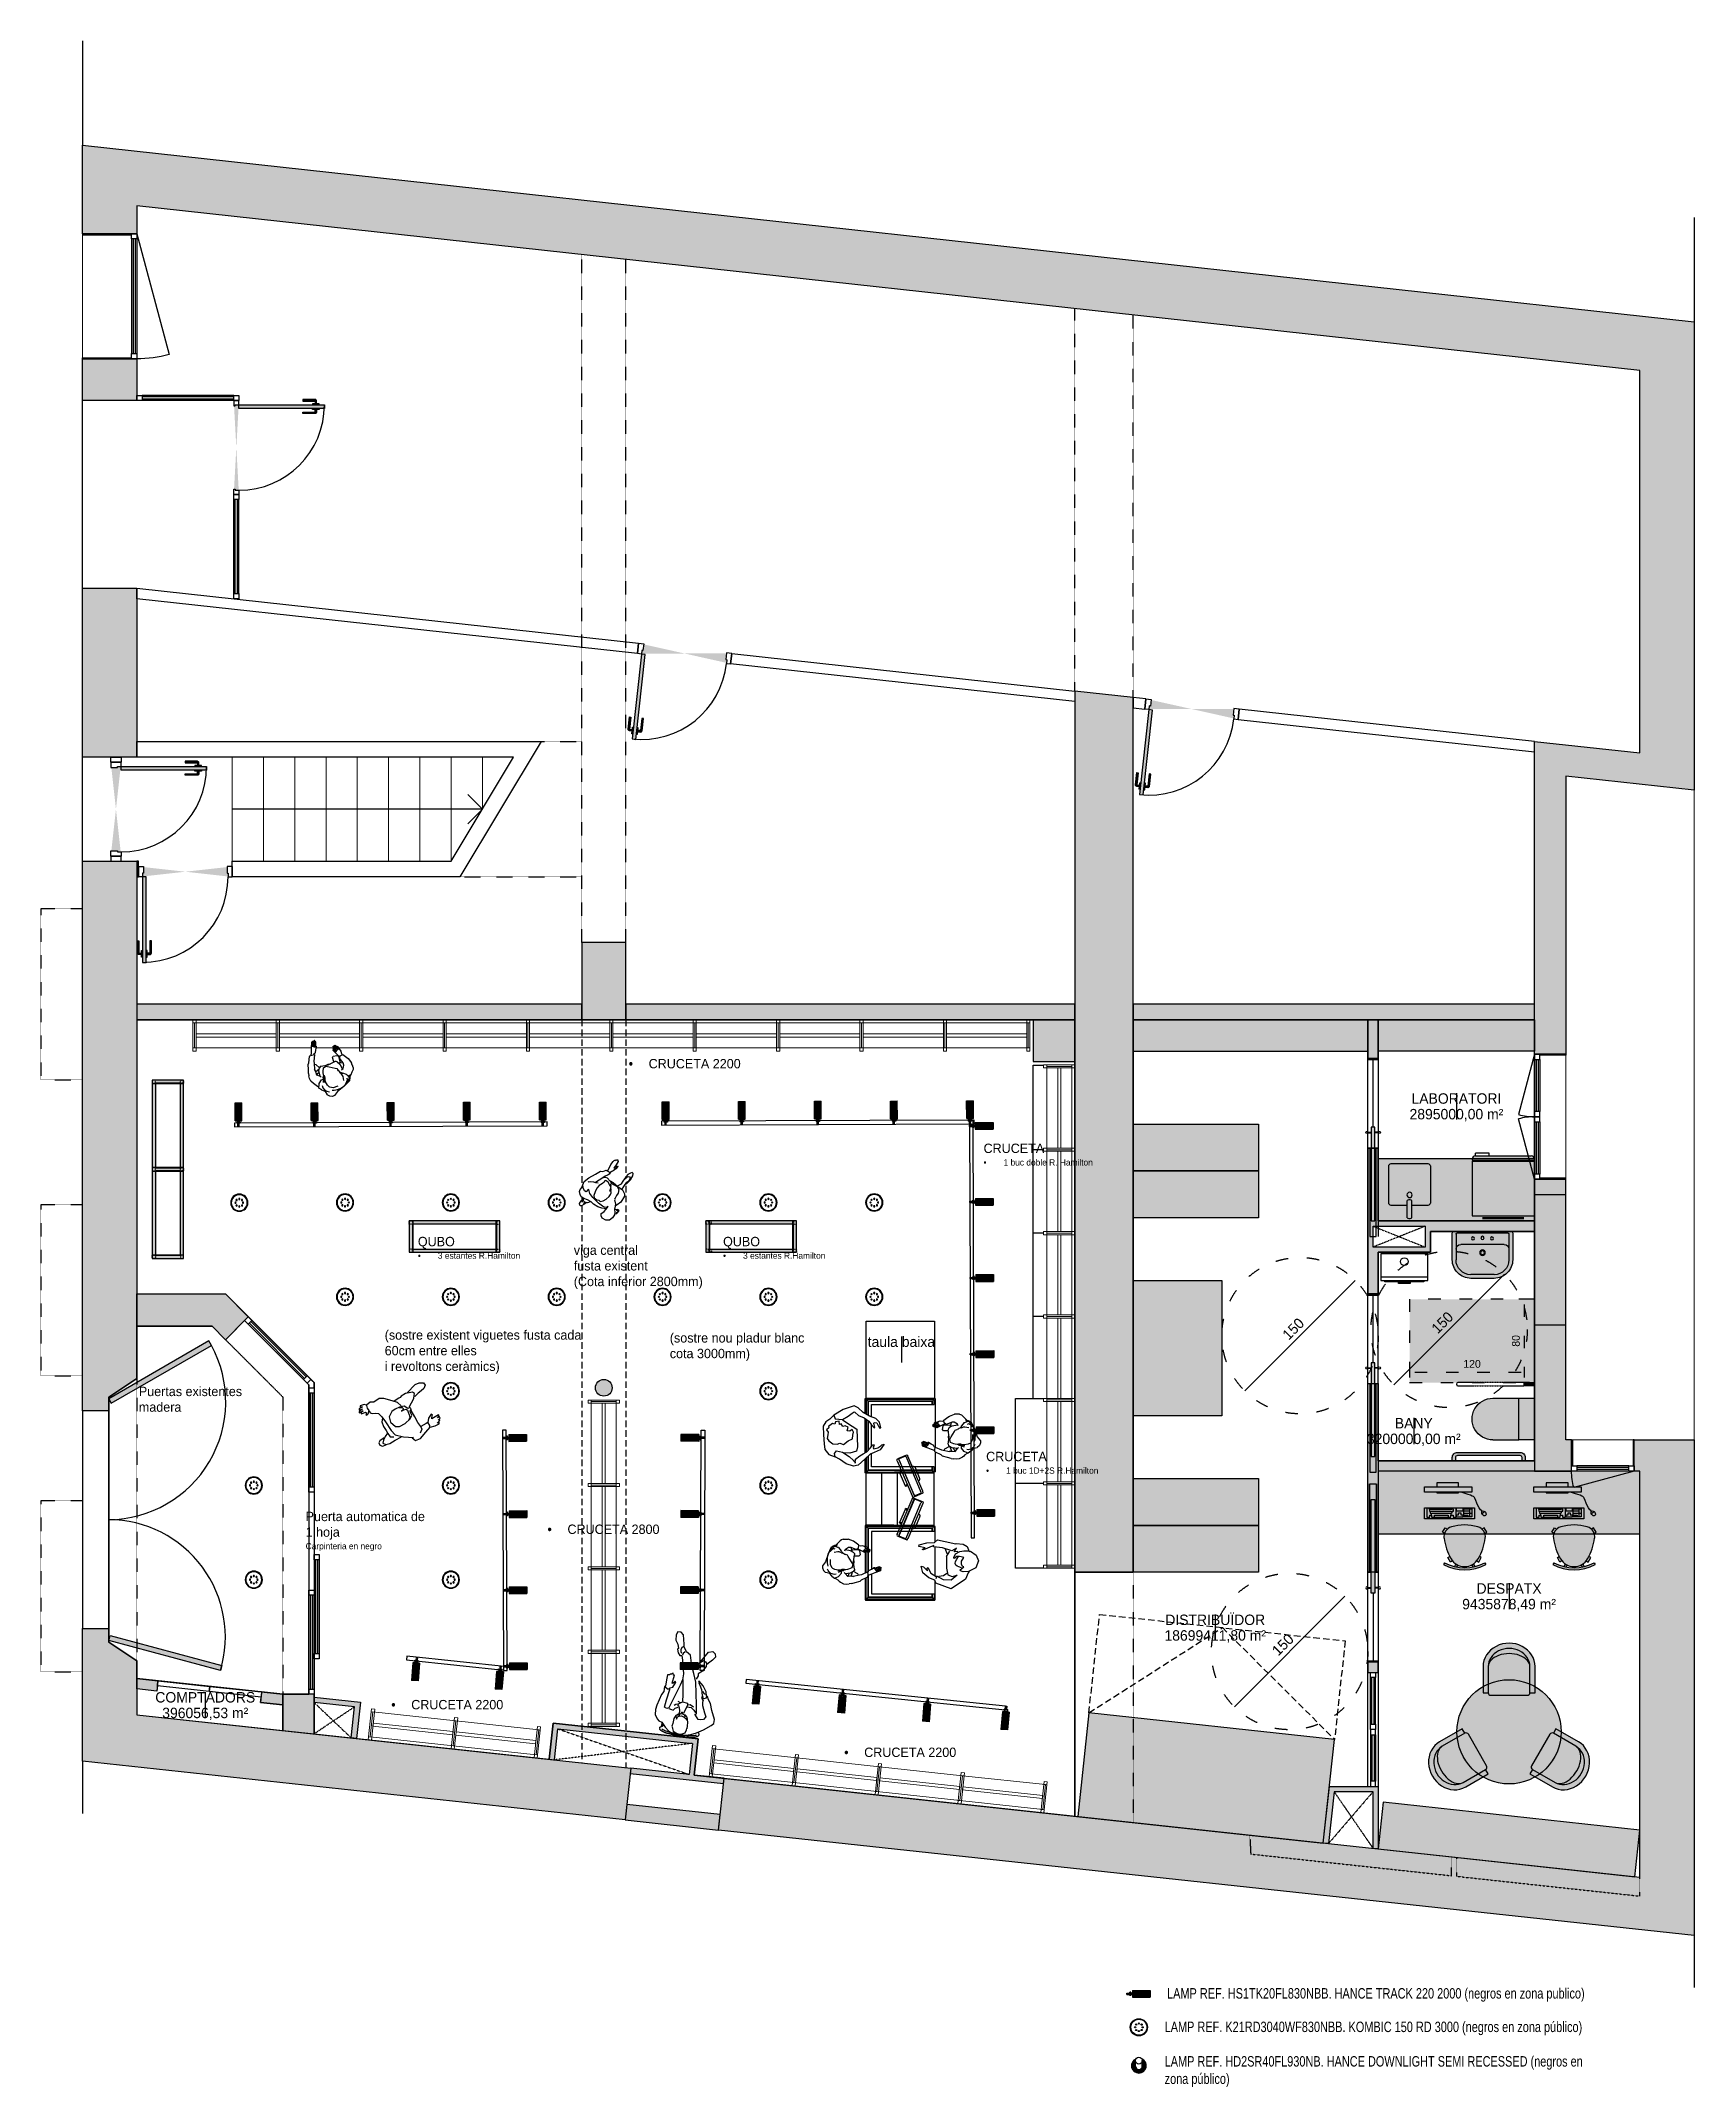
# Model space of a CAD drawing. Extents: x -50 to 69572, y -29139 to 50177.
# Drawn here: x 10935 to 26795, y -29139 to -9511 of the extents above; entities that cross this region are included whole.
import ezdxf
from ezdxf.enums import TextEntityAlignment as Align

# ---------------------------------------------------------------- set-up
doc = ezdxf.new("R2010")
doc.units = 0
doc.set_wipeout_variables(frame=1)
doc.header["$PDMODE"] = 1
for name, pattern in [('ACAD_ISO03W100', [30, 12, -18]), ('Discontinua JB', [0.75, 0.5, -0.25]), ('DISCONTÍNUA', [0.006, 0.001, -0.001, 0.001, -0.001, 0.001, -0.001]), ('Puntets JB', [3, 0, -3]), ('TRAZOS2', [0.375, 0.25, -0.125])]:
    doc.linetypes.add(name, pattern=pattern)
doc.layers.get('DEFPOINTS').update_dxf_attribs({"color": 20})
for name, color, linetype in [('A_luminarias tecnicas', 21, 'Continuous'), ('A_proyección o4', 251, 'Continuous'), ('ACCESSIBILITAT', 143, 'ACAD_ISO03W100'), ('AUXILIAR', 142, 'Continuous'), ('CONCEP 2D', 7, 'Continuous'), ('DISCONTINUA', 52, 'ACAD_ISO03W100'), ('DIVISÒRIES', 5, 'Continuous'), ('FUSTERIES', 144, 'Continuous'), ('H SECCIÓ', 253, 'Continuous'), ('Imac JB', 8, 'Continuous'), ('Linea Capa Color 0000 JB', 7, 'Continuous'), ('Linea Capa Color 0140 Blau Vidre JB', 140, 'Continuous'), ('MOBILIARI', 30, 'Continuous'), ('MOBILIARI FIX', 70, 'Continuous'), ('MOBILIARI SUAU', 151, 'Continuous'), ('PARETS', 6, 'Continuous'), ('PAVIMENTS', 171, 'Continuous'), ('PORTES', 144, 'Continuous'), ('TEXT SUPERFÍCIES', 4, 'Continuous')]:
    doc.layers.add(name, color=color, linetype=linetype)
doc.layers.add('H FUSTERIES', color=7, linetype='Continuous', true_color=0xffffff)
doc.layers.add('H MOBILIARI', color=7, linetype='Continuous', true_color=0xffffff)
for name, color, linetype, plot in [('NO PRINT', 20, 'Continuous', False), ('SUPERFÍCIES CONSTRUÏDES', 3, 'Continuous', False), ('SUPERFÍCIES ÚTILS', 2, 'Continuous', False)]:
    doc.layers.add(name, color=color, linetype=linetype, plot=plot)
doc.layers.add('PROJECCIÓ', color=52, linetype='Continuous', lineweight=13)
doc.layers.add('textos DT ocultar', color=7, linetype='Continuous', lineweight=13)
doc.styles.add('ARIAL', font='')
doc.styles.add('STYLE1', font='Arial.ttf', dxfattribs={"width": 0.75})
doc.styles.get('ARIAL').set_extended_font_data('Century Gothic')
doc.dimstyles.new('Cotes Arnau', dxfattribs={"dimtxt": 0.1, "dimasz": 0.05, "dimexe": 0.05, "dimexo": 0.35, "dimgap": 0.04, "dimtad": 1, "dimlfac": 100, "dimrnd": 0.5, "dimtxsty": 'ARIAL', "dimblk1": 'Punta Cota', "dimblk2": 'Punta Cota Final', "dimsah": 1, "dimcen": 0, "dimse1": 1, "dimse2": 1, "dimadec": 0, "dimazin": 0, "dimtfac": 0.07, "dimtix": 1, "dimtmove": 0, "dimatfit": 2, "dimldrblk": 'NONE', "dimfxl": 0.05, "dimtolj": 1, "dimtzin": 0, "dimarcsym": 0})

msp = doc.modelspace()

# ---------------------------------------------------------------- texts
at = {"layer": 'A_luminarias tecnicas', "char_height": 100, "attachment_point": 1, "style": 'STYLE1'}
for s, insert in [('LAMP REF. HS1TK20FL830NBB. HANCE TRACK 220 2000 (negros en zona publico)', (21739.01741, -28189.91544, 1499.99997)), ('LAMP REF. K21RD3040WF830NBB. KOMBIC 150 RD 3000 (negros en zona público)', (21715.77822, -28511.35507, 1499.99997)), ('LAMP REF. HD2SR40FL930NB. HANCE DOWNLIGHT SEMI RECESSED (negros en zona público)', (21715.77822, -28842.26268, 1499.99997))]:
    msp.add_mtext_dynamic_manual_height_columns(s, width=4228.5268569, gutter_width=1000, heights=[0], dxfattribs=dict(at, insert=insert))
at = {"layer": 'textos DT ocultar', "color": 6, "char_height": 64, "width": 2052.3923796, "attachment_point": 1, "style": 'ARIAL'}
for s, insert in [('\\pxi-3,l3,t3;{\\fSymbol|b0|i0|c2|p18;\\H1.4063x;·^I}{\\H1.4063x;CRUCETA 2200\\P\\pi0,l0,tz;\\H0.66664x;\\P\\P                                    \\P \\H0.99997x;      \\P                        \\P\\pi13.128;              }', (16573.43105, -19277.05222)), ('{\\H1.4063x;CRUCETA\\P\\pxi-3,l3,t3;{\\fSymbol|b0|i0|c2|p18;\\H0.66664x;·^I}\\H0.66664x;1 buc doble R. Hamilton\\P\\pi0,l0,tz;                               \\P \\H0.99997x;      \\P                        \\P\\pi13.128;              }', (19978.40044, -20089.02338)), ('{\\H1.4063x;QUBO\\P\\pxi-3,l3,t3;{\\fSymbol|b0|i0|c2|p18;\\H0.66664x;·^I}\\H0.66664x;3 estantes R.Hamilton\\P\\pi0,l0,tz;                               \\P \\H0.99997x;      \\P                        \\P\\pi13.128;              }', (14551.46398, -20983.47046)), ('{\\H1.4063x;QUBO\\P\\pxi-3,l3,t3;{\\fSymbol|b0|i0|c2|p18;\\H0.66664x;·^I}\\H0.66664x;3 estantes R.Hamilton\\P\\pi0,l0,tz;                               \\P \\H0.99997x;      \\P                        \\P\\pi13.128;              }', (17479.39876, -20983.47046)), ('{\\H1.4063x;viga central \\Pfusta existent\\P(Cota inferior 2800mm)\\H0.66664x;\\P \\H0.99997x;      \\P                        \\P\\pxi13.128;              }', (16047.20421, -21065.92788)), ('{\\H1.4063x;(sostre nou pladur blanc\\Pcota 3000mm)\\H0.66664x;\\P \\H0.99997x;      \\P                        \\P\\pxi13.128;              }', (16968.37288, -21907.23002)), ('\\pxi-3,l3,t3;{\\fSymbol|b0|i0|c2|p18;\\H1.4063x;·^I}{\\H1.4063x;CRUCETA 2800\\P\\pi0,l0,tz;\\H0.66664x;\\P\\P                                    \\P \\H0.99997x;      \\P                        \\P\\pi13.128;              }', (15794.54661, -23743.15126)), ('\\pxi-3,l3,t3;{\\fSymbol|b0|i0|c2|p18;\\H1.4063x;·^I}{\\H1.4063x;CRUCETA 2200\\P\\pi0,l0,tz;\\H0.66664x;\\P\\P                                    \\P \\H0.99997x;      \\P                        \\P\\pi13.128;              }', (14295.77758, -25425.56415)), ('\\pxi-3,l3,t3;{\\fSymbol|b0|i0|c2|p18;\\H1.4063x;·^I}{\\H1.4063x;CRUCETA 2200\\P\\pi0,l0,tz;\\H0.66664x;\\P\\P                                    \\P \\H0.99997x;      \\P                        \\P\\pi13.128;              }', (18641.3978, -25882.63108))]:
    msp.add_mtext(s, dxfattribs=dict(at, insert=insert))

# ---------------------------------------------------------------- blocks, each defined once
blk = doc.blocks.new('*U63')
at = {"layer": 'H MOBILIARI', "transparency": 33554687}
h = blk.add_hatch(color=256, dxfattribs=at)
h.dxf.hatch_style = 1
h.paths.add_polyline_path([(-0.325, 0.13, 0.574951), (-0.325, -0.13, 0.096089), (-0.128, -0.198, 0.371482), (-0.018, -0.127, 0.144848), (-0.018, 0.127, 0.371482), (-0.128, 0.198, 0.096089)])
h.paths.add_polyline_path([(-0.345, -0.116), (-0.356, -0.135), (-0.312, -0.16), (-0.302, -0.142, -0.011874), (-0.325, -0.13, -0.040249)], flags=17)
h.paths.add_polyline_path([(-0.403, -0.077, 0.012776), (-0.399, -0.098), (-0.374, -0.083, -0.033276), (-0.384, -0.066)], flags=17)
h.paths.add_polyline_path([(-0.379, -0.204), (-0.362, -0.194, -0.251391), (-0.362, 0.194), (-0.379, 0.204, 0.251391)])
h.paths.add_polyline_path([(-0.399, 0.098, 0.012776), (-0.403, 0.077), (-0.384, 0.066, -0.033276), (-0.374, 0.083)], flags=17)
h.paths.add_polyline_path([(-0.356, 0.135), (-0.345, 0.116, -0.040249), (-0.325, 0.13, -0.011874), (-0.302, 0.142), (-0.312, 0.16)], flags=17)
h.paths.add_polyline_path([(-0.07, 0.213), (-0.083, 0.194, -0.127017), (-0.041, 0.166), (-0.028, 0.186)])
h.paths.add_polyline_path([(-0.083, -0.194), (-0.07, -0.213), (-0.028, -0.186), (-0.041, -0.166, -0.127017)])
for p, q in [((-0.362, 0.194), (-0.379, 0.204)), ((-0.384, 0.066), (-0.403, 0.077)), ((-0.374, 0.083), (-0.399, 0.098)), ((-0.384, -0.066), (-0.403, -0.077)), ((-0.374, -0.083), (-0.399, -0.098)), ((-0.362, -0.194), (-0.379, -0.204))]:
    blk.add_line(p, q)
for points in [[(-0.083, 0.194), (-0.07, 0.213), (-0.028, 0.186), (-0.041, 0.166)], [(-0.345, 0.116), (-0.356, 0.135), (-0.312, 0.16), (-0.302, 0.142)], [(-0.345, -0.116), (-0.356, -0.135), (-0.312, -0.16), (-0.302, -0.142)], [(-0.083, -0.194), (-0.07, -0.213), (-0.028, -0.186), (-0.041, -0.166)]]:
    blk.add_lwpolyline(points)
for centre, radius, start, end in [((0, 0), 0.431, 151.7775, 208.2225), ((-0.052, -0.343), 0.546, 98.0002, 119.9549), ((-0.114, 0.099), 0.1, 16.4838, 98.0002), ((0, 0), 0.411, 151.7775, 208.2225), ((-0.249, 0), 0.15, 120.2064, 239.7936), ((-0.447, 0), 0.447, 343.5162, 16.4838), ((-0.052, 0.343), 0.546, 240.0451, 261.9998), ((-0.114, -0.099), 0.1, 261.9998, 343.5162)]:
    blk.add_arc(centre, radius, start, end)
blk = doc.blocks.new('*U82')
at = {"layer": 'H MOBILIARI', "transparency": 33554687}
h = blk.add_hatch(color=256, dxfattribs=at)
h.dxf.hatch_style = 1
h.paths.add_polyline_path([(0.4, 0), (0.4, 0.4), (0, 0.4), (0, 0)])
blk.add_lwpolyline([(0, 0), (0.4, 0), (0.4, 0.4), (0, 0.4)], close=True)
blk = doc.blocks.new('*U96')
at = {"layer": 'H MOBILIARI', "transparency": 33554687}
h = blk.add_hatch(color=256, dxfattribs=at)
h.dxf.hatch_style = 1
h.paths.add_polyline_path([(0, 0), (2.51, 0), (2.51, 0.6), (0, 0.6)])
blk.add_lwpolyline([(0, 0), (2.51, 0), (2.51, 0.6), (0, 0.6)], close=True)
blk = doc.blocks.new('*U95')
at = {"layer": 'H MOBILIARI', "transparency": 33554687}
h = blk.add_hatch(color=256, dxfattribs=at)
h.dxf.hatch_style = 1
h.paths.add_polyline_path([(1.2, 0), (1.2, 0.45), (0, 0.45), (0, 0)])
blk.add_lwpolyline([(0, 0), (1.2, 0), (1.2, 0.45), (0, 0.45)], close=True)
blk = doc.blocks.new('*U89')
at = {"layer": 'H MOBILIARI', "transparency": 33554687}
h = blk.add_hatch(color=256, dxfattribs=at)
h.dxf.hatch_style = 1
h.paths.add_polyline_path([(0, 0), (0.845, 0.091), (0.705, 1.384), (-0.14, 1.292)])
blk.add_lwpolyline([(0, 0), (0.845, 0.091), (0.705, 1.384), (-0.14, 1.292)], close=True)
blk = doc.blocks.new('*U46')
at = {"layer": 'H MOBILIARI', "transparency": 33554687}
h = blk.add_hatch(color=256, dxfattribs=at)
h.dxf.hatch_style = 1
h.paths.add_polyline_path([(0, 0), (2.37, 0), (2.37, 1), (0, 1)])
blk.add_lwpolyline([(0, 0), (2.37, 0), (2.37, 1), (0, 1)], close=True)
blk = doc.blocks.new('*U19')
at = {"layer": 'H MOBILIARI', "transparency": 33554687}
h = blk.add_hatch(color=256, dxfattribs=at)
h.dxf.hatch_style = 1
h.paths.add_polyline_path([(0, 0), (1.11, 0), (1.11, 0.05), (0, 0.05)])
blk.add_lwpolyline([(0, 0), (1.11, 0), (1.11, 0.05), (0, 0.05)], close=True)
blk = doc.blocks.new('Finestral')
blk.add_wipeout([(1, 0.05), (1, 0), (0, 0), (0, 0.05)]).dxf.layer = 'H FUSTERIES'
at = {"layer": 'FUSTERIES'}
for points in [[(0.05, 0), (0, 0), (0, 0.05), (0.05, 0.05)], [(1, 0), (0.95, 0), (0.95, 0.05), (1, 0.05)]]:
    blk.add_lwpolyline(points, close=True, dxfattribs=at)
at = {"layer": 'FUSTERIES', "color": 151}
for points in [[(0.95, 0.05), (0.05, 0.05)], [(0.95, 0), (0.05, 0)]]:
    blk.add_lwpolyline(points, dxfattribs=at)
at = {"layer": 'FUSTERIES'}
for points in [[(0.95, 0.035), (0.05, 0.035)], [(0.95, 0.015), (0.05, 0.015)]]:
    blk.add_lwpolyline(points, dxfattribs=at)
at = {"layer": 'PROJECCIÓ'}
blk.add_lwpolyline([(1, 0), (0, 0)], dxfattribs=at)
blk = doc.blocks.new('Pany de Porta')
at = {"layer": 'H MOBILIARI', "transparency": 33554687}
h = blk.add_hatch(color=256, dxfattribs=at)
h.dxf.hatch_style = 1
h.paths.add_polyline_path([(0.01, 0.029), (0, 0.029), (0, -0.035), (0.01, -0.035)])
h.paths.add_polyline_path([(0.035, 0.004), (0.01, 0.004), (0.01, -0.01), (0.035, -0.01), (0.035, -0.128), (0.05, -0.128), (0.05, -0.01, 0.414214)])
at = {"ltscale": 0.3}
blk.add_lwpolyline([(0, 0.029), (0.01, 0.029), (0.01, -0.035), (0, -0.035)], dxfattribs=at)
blk.add_lwpolyline([(0.01, 0.004), (0.035, 0.004, -0.414214), (0.05, -0.01), (0.05, -0.128), (0.035, -0.128), (0.035, -0.01), (0.01, -0.01)], format="xyb", dxfattribs=at)
blk = doc.blocks.new('*U28')
at = {"layer": 'H MOBILIARI', "transparency": 33554687}
h = blk.add_hatch(color=256, dxfattribs=at)
h.dxf.hatch_style = 1
h.paths.add_polyline_path([(0.075, 0), (0.04, 0), (0.04, 0.82), (0.075, 0.82)])
h.paths.add_polyline_path([(0, 0), (0, -0.05), (0.05, -0.05), (0.05, -0.035), (0.04, -0.035), (0.04, 0)], flags=17)
h.paths.add_polyline_path([(0.9, 0), (0.9, -0.05), (0.85, -0.05), (0.85, -0.035), (0.86, -0.035), (0.86, 0)], flags=17)
edge = h.paths.add_edge_path()
edge.add_line((0, -0.05), (0, 0))
edge.add_line((0.9, -0.05), (0.9, 0))
at = {"layer": 'NO PRINT'}
for p, q in [((0, -0.05), (0, 0)), ((0.9, -0.05), (0.9, 0))]:
    blk.add_line(p, q, dxfattribs=at)
at = {"layer": 'PORTES'}
for points in [[(0.075, 0), (0.04, 0), (0.04, 0.82), (0.075, 0.82)], [(0, 0), (0, -0.05), (0.05, -0.05), (0.05, -0.035), (0.04, -0.035), (0.04, 0)], [(0.9, 0), (0.9, -0.05), (0.85, -0.05), (0.85, -0.035), (0.86, -0.035), (0.86, 0)]]:
    blk.add_lwpolyline(points, close=True, dxfattribs=at)
at = {"layer": 'PORTES', "color": 151}
blk.add_arc((0.04, 0), 0.82, 0, 90, dxfattribs=at)
at = {"layer": 'PORTES', "color": 151, "xscale": -1, "rotation": 2.07414085906521e-08}
blk.add_blockref('Pany de Porta', (0.04, 0.741), dxfattribs=at)
at = {"layer": 'PORTES', "color": 151}
blk.add_blockref('Pany de Porta', (0.075, 0.741), dxfattribs=at)
blk = doc.blocks.new('*U27')
blk.add_wipeout([(-0.05, 0.98), (0, 0.98), (0, 0), (-0.05, 0)]).dxf.layer = 'H FUSTERIES'
at = {"layer": 'FUSTERIES'}
for points in [[(0, 0.98), (0, 0.93), (-0.05, 0.93), (-0.05, 0.98)], [(0, 0.05), (0, 0), (-0.05, 0), (-0.05, 0.05)]]:
    blk.add_lwpolyline(points, close=True, dxfattribs=at)
at = {"layer": 'FUSTERIES', "color": 151}
for points in [[(-0.05, 0.93), (-0.05, 0.05)], [(0, 0.93), (0, 0.05)]]:
    blk.add_lwpolyline(points, dxfattribs=at)
at = {"layer": 'FUSTERIES'}
for points in [[(-0.035, 0.93), (-0.035, 0.05)], [(-0.015, 0.93), (-0.015, 0.05)]]:
    blk.add_lwpolyline(points, dxfattribs=at)
at = {"layer": 'PROJECCIÓ'}
blk.add_lwpolyline([(0, 0.98), (0, 0)], dxfattribs=at)
blk = doc.blocks.new('*U31')
blk.add_wipeout([(1.002, 0.05), (1.002, 0), (0, 0), (0, 0.05)]).dxf.layer = 'H FUSTERIES'
at = {"layer": 'FUSTERIES'}
for points in [[(0.05, 0), (0, 0), (0, 0.05), (0.05, 0.05)], [(1.002, 0), (0.952, 0), (0.952, 0.05), (1.002, 0.05)]]:
    blk.add_lwpolyline(points, close=True, dxfattribs=at)
at = {"layer": 'FUSTERIES', "color": 151}
for points in [[(0.952, 0.05), (0.05, 0.05)], [(0.952, 0), (0.05, 0)]]:
    blk.add_lwpolyline(points, dxfattribs=at)
at = {"layer": 'FUSTERIES'}
for points in [[(0.952, 0.035), (0.05, 0.035)], [(0.952, 0.015), (0.05, 0.015)]]:
    blk.add_lwpolyline(points, dxfattribs=at)
at = {"layer": 'PROJECCIÓ'}
blk.add_lwpolyline([(1.002, 0), (0, 0)], dxfattribs=at)
blk = doc.blocks.new('*U29')
at = {"layer": 'H MOBILIARI', "transparency": 33554687}
h = blk.add_hatch(color=256, dxfattribs=at)
h.dxf.hatch_style = 1
h.paths.add_polyline_path([(-0.075, 0), (-0.04, 0), (-0.04, 0.82), (-0.075, 0.82)])
h.paths.add_polyline_path([(0, 0), (0, -0.1), (-0.05, -0.1), (-0.05, -0.035), (-0.04, -0.035), (-0.04, 0)])
h.paths.add_polyline_path([(-0.9, 0), (-0.9, -0.1), (-0.85, -0.1), (-0.85, -0.035), (-0.86, -0.035), (-0.86, 0)])
edge = h.paths.add_edge_path()
edge.add_line((0, -0.1), (0, 0))
edge.add_line((-0.9, -0.1), (-0.9, 0))
at = {"layer": 'NO PRINT'}
for p, q in [((-0.9, -0.1), (-0.9, 0)), ((0, -0.1), (0, 0))]:
    blk.add_line(p, q, dxfattribs=at)
at = {"layer": 'PORTES'}
for points in [[(-0.075, 0), (-0.04, 0), (-0.04, 0.82), (-0.075, 0.82)], [(-0.9, 0), (-0.9, -0.1), (-0.85, -0.1), (-0.85, -0.035), (-0.86, -0.035), (-0.86, 0)], [(0, 0), (0, -0.1), (-0.05, -0.1), (-0.05, -0.035), (-0.04, -0.035), (-0.04, 0)]]:
    blk.add_lwpolyline(points, close=True, dxfattribs=at)
at = {"layer": 'PORTES', "color": 151}
blk.add_arc((-0.04, 0), 0.82, 90, 180, dxfattribs=at)
at = {"layer": 'PORTES', "color": 151, "xscale": -1}
blk.add_blockref('Pany de Porta', (-0.075, 0.741), dxfattribs=at)
at = {"layer": 'PORTES', "color": 151}
blk.add_blockref('Pany de Porta', (-0.04, 0.741), dxfattribs=at)
blk = doc.blocks.new('*U36')
at = {"layer": 'H MOBILIARI', "transparency": 33554687}
h = blk.add_hatch(color=256, dxfattribs=at)
h.dxf.hatch_style = 1
h.paths.add_polyline_path([(0.075, 0), (0.04, 0), (0.04, 0.82), (0.075, 0.82)])
h.paths.add_polyline_path([(0, 0), (0, -0.1), (0.05, -0.1), (0.05, -0.035), (0.04, -0.035), (0.04, 0)], flags=17)
h.paths.add_polyline_path([(0.9, 0), (0.9, -0.1), (0.85, -0.1), (0.85, -0.035), (0.86, -0.035), (0.86, 0)], flags=17)
edge = h.paths.add_edge_path()
edge.add_line((0, -0.1), (0, 0))
edge.add_line((0.9, -0.1), (0.9, 0))
at = {"layer": 'NO PRINT'}
for p, q in [((0, -0.1), (0, 0)), ((0.9, -0.1), (0.9, 0))]:
    blk.add_line(p, q, dxfattribs=at)
at = {"layer": 'PORTES'}
for points in [[(0.075, 0), (0.04, 0), (0.04, 0.82), (0.075, 0.82)], [(0, 0), (0, -0.1), (0.05, -0.1), (0.05, -0.035), (0.04, -0.035), (0.04, 0)], [(0.9, 0), (0.9, -0.1), (0.85, -0.1), (0.85, -0.035), (0.86, -0.035), (0.86, 0)]]:
    blk.add_lwpolyline(points, close=True, dxfattribs=at)
at = {"layer": 'PORTES', "color": 151}
blk.add_arc((0.04, 0), 0.82, 0, 90, dxfattribs=at)
at = {"layer": 'PORTES', "color": 151, "xscale": -1}
blk.add_blockref('Pany de Porta', (0.04, 0.741), dxfattribs=at)
at = {"layer": 'PORTES', "color": 151}
blk.add_blockref('Pany de Porta', (0.075, 0.741), dxfattribs=at)
blk = doc.blocks.new('*U35')
for q in [(-0.141, 2.259), (0, 0), (0.141, 2.259)]:
    blk.add_line((0, 2.4), q)
blk = doc.blocks.new('*U52')
at = {"layer": 'H MOBILIARI', "transparency": 33554687}
h = blk.add_hatch(color=256, dxfattribs=at)
h.dxf.hatch_style = 1
h.paths.add_polyline_path([(0.4, 0), (0, 0), (0, -0.2), (0.4, -0.2)])
edge = h.paths.add_edge_path()
edge.add_line((0.4, -0.2), (0, -0.2))
edge.add_line((0, -0.2), (0, -0.4))
edge.add_arc((0.2, -0.4), 0.2, 180, 360.0076)
edge.add_line((0.4, -0.4), (0.4, -0.2))
for p, q in [((0, -0.4), (0, -0.15)), ((0.4, -0.4), (0.4, -0.15))]:
    blk.add_line(p, q)
blk.add_lwpolyline([(0.4, -0.15), (0.4, 0), (0, 0), (0, -0.15)], close=True)
blk.add_arc((0.2, -0.4), 0.2, 180, 0.0076)
blk = doc.blocks.new('*U50')
at = {"layer": 'H MOBILIARI', "transparency": 33554687}
h = blk.add_hatch(color=256, dxfattribs=at)
h.dxf.hatch_style = 1
h.paths.add_polyline_path([(0.05, -0.05, -0.414214), (0.03, -0.03), (0.03, 0), (0, 0), (0, -0.03, 0.414214), (0.05, -0.08), (0.65, -0.08, 0.414214), (0.7, -0.03), (0.7, 0), (0.67, 0), (0.67, -0.03, -0.414214), (0.65, -0.05)])
blk.add_lwpolyline([(0.7, 0), (0.67, 0), (0.67, -0.03, -0.414214), (0.65, -0.05), (0.05, -0.05, -0.414214), (0.03, -0.03), (0.03, 0), (0, 0), (0, -0.03, 0.414214), (0.05, -0.08), (0.65, -0.08, 0.414214), (0.7, -0.03)], format="xyb", close=True)
blk = doc.blocks.new('*U51')
at = {"layer": 'H MOBILIARI', "transparency": 33554687}
h = blk.add_hatch(color=256, dxfattribs=at)
h.dxf.hatch_style = 1
h.paths.add_polyline_path([(0.1, -0.03), (0.1, 0), (0, 0), (0, -0.03)])
blk.add_lwpolyline([(0, 0), (0.1, 0), (0.1, -0.03), (0, -0.03)], close=True)
at = {"linetype": 'DISCONTÍNUA'}
blk.add_lwpolyline([(0.1, -0.03), (0.735, -0.03, 1), (0.735, 0), (0.1, 0)], format="xyb", dxfattribs=at)
blk = doc.blocks.new('Punta Cota')
blk.add_line((0, -1), (0, 1))
blk = doc.blocks.new('Punta Cota Final')
blk.add_line((0, 1), (0, -1))
blk = doc.blocks.new('*D146')
at = {"color": 0, "lineweight": -2, "ltscale": 0.01, "transparency": 16777216}
blk.add_line((1.1, 0.75), (1.1, 0.05), dxfattribs=at)
at = {"layer": 'DEFPOINTS', "color": 0, "ltscale": 0.01, "transparency": 16777216}
for p in [(1.2, 0.8), (1.2, 0), (1.1, 0)]:
    blk.add_point(p, dxfattribs=at)
at = {"color": 0, "lineweight": -2, "ltscale": 0.01, "transparency": 16777216, "xscale": 0.05, "yscale": 0.05, "zscale": 0.05}
for name, p, rotation in [('Punta Cota', (1.1, 0.8), 90), ('Punta Cota Final', (1.1, 0), 270)]:
    blk.add_blockref(name, p, dxfattribs=dict(at, rotation=rotation))
at = {"color": 0, "ltscale": 0.01, "transparency": 16777216, "insert": (1.021, 0.4), "char_height": 0.075, "attachment_point": 5, "rotation": 90, "style": 'ARIAL'}
blk.add_mtext('\\A1;80', dxfattribs=at)
blk = doc.blocks.new('_None')
blk = doc.blocks.new('*D145')
at = {"color": 0, "lineweight": -2, "ltscale": 0.01, "transparency": 16777216}
blk.add_line((0.05, 0.1), (1.15, 0.1), dxfattribs=at)
at = {"layer": 'DEFPOINTS', "color": 0, "ltscale": 0.01, "transparency": 16777216}
for p in [(0, 0), (1.2, 0.1), (1.2, 0)]:
    blk.add_point(p, dxfattribs=at)
at = {"color": 0, "lineweight": -2, "ltscale": 0.01, "transparency": 16777216, "xscale": 0.05, "yscale": 0.05, "zscale": 0.05, "rotation": 180}
blk.add_blockref('Punta Cota', (0, 0.1), dxfattribs=at)
at = {"color": 0, "lineweight": -2, "ltscale": 0.01, "transparency": 16777216, "xscale": 0.05, "yscale": 0.05, "zscale": 0.05}
blk.add_blockref('Punta Cota Final', (1.2, 0.1), dxfattribs=at)
at = {"color": 0, "ltscale": 0.01, "transparency": 16777216, "insert": (0.6, 0.179), "char_height": 0.075, "attachment_point": 5, "style": 'ARIAL'}
blk.add_mtext('\\A1;120', dxfattribs=at)
blk = doc.blocks.new('Superfícies amb línia Extra')
at = {"layer": 'DEFPOINTS', "ltscale": 0.01}
blk.add_line((0, 0.125), (0, -0.125), dxfattribs=at)
at = {"style": 'ARIAL'}
for tag, p in [('LINEXTRA', (0, 0.325)), ('SALA', (0, 0.125)), ('SUP', (0, -0.025))]:
    blk.add_attdef(tag, text='', height=0.1, dxfattribs=at).set_placement(p, align=Align.TOP_CENTER)
blk = doc.blocks.new('*U91')
blk.add_wipeout([(0.566, 0.636), (0.601, 0.601), (0, 0), (-0.035, 0.035)]).dxf.layer = 'H FUSTERIES'
at = {"layer": 'FUSTERIES', "color": 151}
for points in [[(0.53, 0.601), (0, 0.071)], [(0.566, 0.566), (0.035, 0.035)]]:
    blk.add_lwpolyline(points, dxfattribs=at)
at = {"layer": 'FUSTERIES'}
for points in [[(0.541, 0.59), (0.011, 0.06)], [(0.555, 0.576), (0.025, 0.046)]]:
    blk.add_lwpolyline(points, dxfattribs=at)
for points in [[(0.601, 0.601), (0.566, 0.566), (0.53, 0.601), (0.566, 0.636)], [(0.035, 0.035), (0, 0), (-0.035, 0.035), (0, 0.071)]]:
    blk.add_lwpolyline(points, close=True, dxfattribs=at)
at = {"layer": 'PROJECCIÓ'}
blk.add_lwpolyline([(0.601, 0.601), (0, 0)], dxfattribs=at)
blk = doc.blocks.new('*U92')
blk.add_wipeout([(-1, -0.05), (-1, 0), (0, 0), (0, -0.05)]).dxf.layer = 'H FUSTERIES'
at = {"layer": 'FUSTERIES', "color": 151}
for points in [[(-0.95, 0), (-0.05, 0)], [(-0.95, -0.05), (-0.05, -0.05)]]:
    blk.add_lwpolyline(points, dxfattribs=at)
at = {"layer": 'FUSTERIES'}
for points in [[(-0.05, 0), (0, 0), (0, -0.05), (-0.05, -0.05)], [(-1, 0), (-0.95, 0), (-0.95, -0.05), (-1, -0.05)]]:
    blk.add_lwpolyline(points, close=True, dxfattribs=at)
for points in [[(-0.95, -0.015), (-0.05, -0.015)], [(-0.95, -0.035), (-0.05, -0.035)]]:
    blk.add_lwpolyline(points, dxfattribs=at)
at = {"layer": 'PROJECCIÓ'}
blk.add_lwpolyline([(-1, 0), (0, 0)], dxfattribs=at)
blk = doc.blocks.new('*U93')
at = {"layer": 'H MOBILIARI', "transparency": 33554687}
h = blk.add_hatch(color=256, dxfattribs=at)
h.dxf.hatch_style = 1
h.paths.add_polyline_path([(0.6, -0.568), (0.6, -0.56), (0, -0.56), (0, -0.568, 0.414214), (0.032, -0.6), (0.568, -0.6, 0.414214)])
h.paths.add_polyline_path([(0.594, -0.55), (0.006, -0.55), (0.006, -0.56), (0.594, -0.56)])
h.paths.add_polyline_path([(0.6, -0.025), (0, -0.025), (0, -0.55), (0.6, -0.55)])
for p, q in [((0.5, 0), (0.102, 0)), ((0, -0.55), (0, -0.025)), ((0.6, -0.025), (0, -0.025)), ((0.5, -0.009), (0.102, -0.009)), ((0.6, -0.55), (0.6, -0.025)), ((0.6, -0.55), (0, -0.55)), ((0.6, -0.56), (0, -0.56)), ((0, -0.568), (0, -0.56)), ((0.006, -0.56), (0.006, -0.55)), ((0.594, -0.56), (0.594, -0.55)), ((0.6, -0.568), (0.6, -0.56)), ((0.568, -0.6), (0.032, -0.6)), ((0.435, -0.6), (0.435, -0.625)), ((0.435, -0.625), (0.566, -0.625)), ((0.566, -0.6), (0.566, -0.625))]:
    blk.add_line(p, q)
for centre, start, end in [((0.032, -0.568), 180, 270), ((0.568, -0.568), 270, 0)]:
    blk.add_arc(centre, 0.0315, start, end)
blk = doc.blocks.new('*U61')
at = {"layer": 'H MOBILIARI', "transparency": 33554687}
h = blk.add_hatch(color=256, dxfattribs=at)
h.dxf.hatch_style = 1
h.paths.add_polyline_path([(0.247, -0.327), (0.256, -0.327), (0.256, -0.118), (0.247, -0.118)])
h.paths.add_polyline_path([(0.307, -0.327), (0.345, -0.327), (0.345, -0.118), (0.307, -0.118)])
edge = h.paths.add_edge_path()
edge.add_ellipse((0.051, -0.569), major_axis=(-0.021, -0.0149), ratio=0.707124, start_angle=0, end_angle=360)
h.paths.add_polyline_path([(0.256, -0.454), (0.256, 0), (0.307, 0), (0.307, -0.454)])
h.paths.add_polyline_path([(0, -0.478), (0, 0), (0.106, 0), (0.106, -0.478)])
for points in [[(0, -0.478), (0, 0), (0.106, 0), (0.106, -0.478)], [(0.256, -0.454), (0.256, 0), (0.307, 0), (0.307, -0.454)]]:
    blk.add_lwpolyline(points, close=True)
for points in [[(0.256, -0.118), (0.247, -0.118), (0.247, -0.327), (0.256, -0.327)], [(0.307, -0.327), (0.345, -0.327), (0.345, -0.118), (0.307, -0.118)]]:
    blk.add_lwpolyline(points)
blk.add_ellipse((0.051, -0.569), major_axis=(-0.021, -0.0149), ratio=0.707124)
blk.add_open_spline([(0.071, -0.553), (0.081, -0.542), (0.116, -0.504), (0.181, -0.498), (0.22, -0.468), (0.256, -0.351)], degree=3, knots=[2.388058, 2.388058, 2.388058, 2.388058, 45.179151, 147.748054, 184.413548, 184.413548, 184.413548, 184.413548])
at = {"layer": 'MOBILIARI SUAU'}
for p, q in [((0.106, -0.022), (0.016, -0.022)), ((0.016, -0.022), (0.016, -0.05)), ((0.016, -0.05), (0.035, -0.05)), ((0.016, -0.066), (0.016, -0.252)), ((0.035, -0.066), (0.016, -0.066)), ((0.016, -0.094), (0.035, -0.094)), ((0.035, -0.05), (0.035, -0.066)), ((0.053, -0.063), (0.035, -0.063)), ((0.035, -0.094), (0.035, -0.226)), ((0.072, -0.053), (0.053, -0.053)), ((0.053, -0.053), (0.053, -0.063)), ((0.053, -0.069), (0.053, -0.252)), ((0.094, -0.047), (0.072, -0.047)), ((0.072, -0.047), (0.072, -0.053)), ((0.072, -0.06), (0.072, -0.255)), ((0.091, -0.05), (0.091, -0.264)), ((0.094, -0.041), (0.094, -0.047)), ((0.106, -0.041), (0.094, -0.041)), ((0.035, -0.226), (0.016, -0.226)), ((0.016, -0.252), (0.035, -0.252)), ((0.035, -0.274), (0.016, -0.274)), ((0.016, -0.274), (0.016, -0.302)), ((0.016, -0.302), (0.106, -0.302)), ((0.016, -0.368), (0.016, -0.308)), ((0.016, -0.308), (0.038, -0.308)), ((0.038, -0.368), (0.016, -0.368)), ((0.019, -0.377), (0.106, -0.377)), ((0.019, -0.453), (0.019, -0.377)), ((0.035, -0.252), (0.035, -0.274)), ((0.035, -0.381), (0.035, -0.415)), ((0.038, -0.255), (0.057, -0.255)), ((0.038, -0.308), (0.038, -0.327)), ((0.038, -0.327), (0.057, -0.327)), ((0.057, -0.349), (0.038, -0.349)), ((0.038, -0.349), (0.038, -0.368)), ((0.053, -0.377), (0.053, -0.431)), ((0.057, -0.255), (0.057, -0.264)), ((0.057, -0.264), (0.072, -0.264)), ((0.057, -0.327), (0.057, -0.349)), ((0.072, -0.264), (0.072, -0.277)), ((0.072, -0.277), (0.091, -0.277)), ((0.072, -0.368), (0.072, -0.308)), ((0.072, -0.308), (0.106, -0.308)), ((0.106, -0.368), (0.072, -0.368)), ((0.075, -0.381), (0.075, -0.431)), ((0.091, -0.271), (0.106, -0.271)), ((0.091, -0.277), (0.091, -0.271)), ((0.094, -0.377), (0.094, -0.431)), ((0.035, -0.415), (0.019, -0.415)), ((0.019, -0.434), (0.053, -0.434)), ((0.106, -0.453), (0.019, -0.453)), ((0.053, -0.434), (0.094, -0.434)), ((0.053, -0.434), (0.053, -0.45)), ((0.094, -0.434), (0.094, -0.45))]:
    blk.add_line(p, q, dxfattribs=at)
blk.add_arc((0.026, -0.587), 0.0397, 9.9162, 63.166, dxfattribs=at)
blk = doc.blocks.new('*U94')
at = {"layer": 'H MOBILIARI', "transparency": 33554687}
h = blk.add_hatch(color=256, dxfattribs=at)
h.dxf.hatch_style = 1
h.paths.add_polyline_path([(0, 1.5), (0, 0), (0.6, 0), (0.6, 1.5)])
blk.add_lwpolyline([(0, 0), (0.6, 0), (0.6, 1.5), (0, 1.5)], close=True)
blk = doc.blocks.new('*U59')
at = {"layer": 'H MOBILIARI', "transparency": 33554687}
h = blk.add_hatch(color=256, dxfattribs=at)
h.dxf.hatch_style = 1
edge = h.paths.add_edge_path()
edge.add_line((0.272, 0.57), (0.266, 0.573))
edge.add_line((0.266, 0.573), (0.255, 0.575))
edge.add_line((0.255, 0.575), (0.245, 0.575))
edge.add_line((0.245, 0.575), (0.234, 0.573))
edge.add_line((0.234, 0.573), (0.228, 0.57))
edge.add_line((0.228, 0.57), (0.228, 0.45))
edge.add_line((0.228, 0.45), (0.075, 0.45))
edge.add_arc((0.075, 0.425), 0.025, 90, 180)
edge.add_line((0.05, 0.425), (0.05, 0.075))
edge.add_arc((0.075, 0.075), 0.025, 180, 270)
edge.add_line((0.075, 0.05), (0.425, 0.05))
edge.add_arc((0.425, 0.075), 0.025, 270, 360)
edge.add_line((0.45, 0.075), (0.45, 0.425))
edge.add_arc((0.425, 0.425), 0.025, 0, 90)
edge.add_line((0.425, 0.45), (0.272, 0.45))
edge.add_line((0.272, 0.45), (0.272, 0.57))
blk.add_line((0.272, 0.57), (0.272, 0.402))
blk.add_lwpolyline([(0.226, 0.45), (0.075, 0.45, 0.414214), (0.05, 0.425), (0.05, 0.075, 0.414214), (0.075, 0.05), (0.425, 0.05, 0.414214), (0.45, 0.075), (0.45, 0.425, 0.414214), (0.425, 0.45), (0.271, 0.45)], format="xyb")
for points in [[(0.228, 0.57), (0.234, 0.573), (0.245, 0.575), (0.255, 0.575), (0.266, 0.573), (0.272, 0.57)], [(0.228, 0.57), (0.228, 0.402)], [(0.272, 0.402), (0.266, 0.399), (0.255, 0.397), (0.245, 0.397), (0.234, 0.399), (0.228, 0.402)]]:
    blk.add_lwpolyline(points)
blk.add_circle((0.25, 0.35), 0.025)
blk = doc.blocks.new('Butaqueta')
at = {"layer": 'H MOBILIARI', "transparency": 33554687}
h = blk.add_hatch(color=256, dxfattribs=at)
h.dxf.hatch_style = 1
edge = h.paths.add_edge_path()
edge.add_ellipse((0, 0.275), major_axis=(0.2, 0), ratio=0.625, start_angle=0, end_angle=180)
edge.add_line((-0.2, 0.275), (-0.2, 0.025))
edge.add_arc((-0.175, 0.025), 0.025, 180, 270)
edge.add_line((-0.175, 0), (0.175, 0))
edge.add_arc((0.175, 0.025), 0.025, 270, 360)
edge.add_line((0.2, 0.025), (0.2, 0.275))
edge = h.paths.add_edge_path(flags=17)
edge.add_ellipse((0, 0.275), major_axis=(0.2, 0), ratio=0.875, start_angle=0, end_angle=180)
edge.add_ellipse((0, 0.275), major_axis=(0.2, 0), ratio=0.625, start_angle=0, end_angle=180, ccw=False)
edge = h.paths.add_edge_path()
edge.add_ellipse((0, 0.275), major_axis=(0.25, 0), ratio=0.9, start_angle=0, end_angle=180)
edge.add_line((-0.25, 0.275), (-0.25, 0.025))
edge.add_line((-0.25, 0.025), (-0.2, 0.025))
edge.add_line((-0.2, 0.025), (-0.2, 0.275))
edge.add_ellipse((0, 0.275), major_axis=(0.2, 0), ratio=0.875, start_angle=0, end_angle=180, ccw=False)
edge.add_line((0.2, 0.275), (0.2, 0.025))
edge.add_line((0.2, 0.025), (0.25, 0.025))
edge.add_line((0.25, 0.025), (0.25, 0.275))
for points in [[(-0.25, 0.275), (-0.25, 0.025), (-0.2, 0.025)], [(-0.2, 0.275), (-0.2, 0.025)], [(0.2, 0.025), (0.25, 0.025), (0.25, 0.275)], [(0.2, 0.025), (0.2, 0.275)]]:
    blk.add_lwpolyline(points)
blk.add_lwpolyline([(-0.2, 0.025), (-0.2, 0.025, 0.414214), (-0.175, 0), (0.175, 0, 0.414214), (0.2, 0.025)], format="xyb")
for major_axis, ratio in [((0.25, 0), 0.9), ((0.2, 0), 0.875), ((0.2, 0), 0.625)]:
    blk.add_ellipse((0, 0.275), major_axis=major_axis, ratio=ratio, start_param=0, end_param=3.141593)
blk = doc.blocks.new('*U69')
blk.add_wipeout([(0.5475, 0.05), (0.5475, 0), (0, 0), (0, 0.05)]).dxf.layer = 'H FUSTERIES'
at = {"layer": 'FUSTERIES'}
for points in [[(0.05, 0), (0, 0), (0, 0.05), (0.05, 0.05)], [(0.5475, 0), (0.4975, 0), (0.4975, 0.05), (0.5475, 0.05)]]:
    blk.add_lwpolyline(points, close=True, dxfattribs=at)
at = {"layer": 'FUSTERIES', "color": 151}
for points in [[(0.4975, 0.05), (0.05, 0.05)], [(0.4975, 0), (0.05, 0)]]:
    blk.add_lwpolyline(points, dxfattribs=at)
at = {"layer": 'FUSTERIES'}
for points in [[(0.4975, 0.035), (0.05, 0.035)], [(0.4975, 0.015), (0.05, 0.015)]]:
    blk.add_lwpolyline(points, dxfattribs=at)
at = {"layer": 'PROJECCIÓ'}
blk.add_lwpolyline([(0.5475, 0), (0, 0)], dxfattribs=at)
blk = doc.blocks.new('*U14')
blk.add_wipeout([(-0.3, 0), (0, 0), (0, 0.6), (-0.3, 0.6)]).dxf.layer = 'H FUSTERIES'
blk.add_wipeout([(-0.3, 0), (-0.3, 0.01), (-0.05, 0.01), (-0.05, 0.59), (-0.3, 0.59), (-0.3, 0.6), (0, 0.6), (0, 0)]).dxf.layer = 'H FUSTERIES'
for points in [[(0, 0.6), (-0.3, 0.6)], [(0, 0), (-0.3, 0)]]:
    blk.add_lwpolyline(points)
at = {"layer": 'FUSTERIES'}
for points in [[(-0.3, 0.6), (-0.3, 0.59), (-0.05, 0.59)], [(-0.035, 0.05), (-0.035, 0.55)], [(-0.015, 0.05), (-0.015, 0.55)], [(-0.3, 0), (-0.3, 0.01), (-0.05, 0.01)]]:
    blk.add_lwpolyline(points, dxfattribs=at)
for points in [[(0, 0.55), (0, 0.6), (-0.05, 0.6), (-0.05, 0.55)], [(0, 0), (0, 0.05), (-0.05, 0.05), (-0.05, 0)]]:
    blk.add_lwpolyline(points, close=True, dxfattribs=at)
at = {"layer": 'FUSTERIES', "color": 151}
for points in [[(-0.05, 0.05), (-0.05, 0.55)], [(0, 0), (0.155, 0.58)], [(0, 0.05), (0, 0.55)]]:
    blk.add_lwpolyline(points, dxfattribs=at)
blk.add_arc((0, 0), 0.6, 75, 90, dxfattribs=at)
at = {"layer": 'PROJECCIÓ'}
for points in [[(-0.3, 0.01), (-0.3, 0.59)], [(0, 0), (0, 0.6)]]:
    blk.add_lwpolyline(points, dxfattribs=at)
blk = doc.blocks.new('*U25')
blk.add_wipeout([(0, 0.3), (0, 0), (1.2, 0), (1.2, 0.3)]).dxf.layer = 'H FUSTERIES'
blk.add_wipeout([(0, 0.3), (0.01, 0.3), (0.01, 0.05), (1.19, 0.05), (1.19, 0.3), (1.2, 0.3), (1.2, 0), (0, 0)]).dxf.layer = 'H FUSTERIES'
for points in [[(0, 0), (0, 0.3)], [(1.2, 0), (1.2, 0.3)]]:
    blk.add_lwpolyline(points)
at = {"layer": 'FUSTERIES'}
for points in [[(0, 0.3), (0.01, 0.3), (0.01, 0.05)], [(1.2, 0.3), (1.19, 0.3), (1.19, 0.05)], [(0.05, 0.035), (0.55, 0.035)], [(0.05, 0.015), (0.55, 0.015)], [(0.65, 0.035), (1.15, 0.035)], [(0.65, 0.015), (1.15, 0.015)]]:
    blk.add_lwpolyline(points, dxfattribs=at)
for points in [[(0, 0), (0.05, 0), (0.05, 0.05), (0, 0.05)], [(0.55, 0), (0.6, 0), (0.6, 0.05), (0.55, 0.05)], [(0.6, 0), (0.65, 0), (0.65, 0.05), (0.6, 0.05)], [(1.15, 0), (1.2, 0), (1.2, 0.05), (1.15, 0.05)]]:
    blk.add_lwpolyline(points, close=True, dxfattribs=at)
at = {"layer": 'FUSTERIES', "color": 151}
for points in [[(0, 0), (0.58, -0.155)], [(0.05, 0.05), (0.55, 0.05)], [(1.2, 0), (0.62, -0.155)], [(0.65, 0.05), (1.15, 0.05)], [(0.65, 0), (1.15, 0)], [(0.05, 0), (0.55, 0)]]:
    blk.add_lwpolyline(points, dxfattribs=at)
for centre, start, end in [((0, 0), 345, 360), ((1.2, 0), 180, 195)]:
    blk.add_arc(centre, 0.6, start, end, dxfattribs=at)
at = {"layer": 'PROJECCIÓ'}
for points in [[(0.01, 0.3), (1.19, 0.3)], [(0, 0), (1.2, 0)]]:
    blk.add_lwpolyline(points, dxfattribs=at)
blk = doc.blocks.new('*U26')
blk.add_wipeout([(0, 0.52), (0, 0), (1.2, 0), (1.2, 0.52)]).dxf.layer = 'H FUSTERIES'
blk.add_wipeout([(0, 0.52), (0.01, 0.52), (0.01, 0.05), (1.19, 0.05), (1.19, 0.52), (1.2, 0.52), (1.2, 0), (0, 0)]).dxf.layer = 'H FUSTERIES'
for points in [[(0, 0), (0, 0.52)], [(1.2, 0), (1.2, 0.52)]]:
    blk.add_lwpolyline(points)
at = {"layer": 'FUSTERIES'}
for points in [[(0, 0.52), (0.01, 0.52), (0.01, 0.05)], [(1.2, 0.52), (1.19, 0.52), (1.19, 0.05)], [(0.05, 0.035), (1.15, 0.035)], [(0.05, 0.015), (1.15, 0.015)]]:
    blk.add_lwpolyline(points, dxfattribs=at)
for points in [[(0, 0), (0.05, 0), (0.05, 0.05), (0, 0.05)], [(1.15, 0), (1.2, 0), (1.2, 0.05), (1.15, 0.05)]]:
    blk.add_lwpolyline(points, close=True, dxfattribs=at)
at = {"layer": 'FUSTERIES', "color": 151}
for points in [[(0, 0), (1.159, -0.311)], [(0.05, 0.05), (1.15, 0.05)], [(0.05, 0), (1.15, 0)]]:
    blk.add_lwpolyline(points, dxfattribs=at)
blk.add_arc((0, 0), 1.2, 345, 360, dxfattribs=at)
at = {"layer": 'PROJECCIÓ'}
for points in [[(0.01, 0.52), (1.19, 0.52)], [(0, 0), (1.2, 0)]]:
    blk.add_lwpolyline(points, dxfattribs=at)
blk = doc.blocks.new('Pica 3')
at = {"layer": 'H MOBILIARI', "transparency": 33554687}
h = blk.add_hatch(color=256, dxfattribs=at)
h.dxf.hatch_style = 1
edge = h.paths.add_edge_path()
edge.add_arc((0.274, -0.016), 0.016, 360, 450)
edge.add_line((0.274, 0), (-0.274, 0))
edge.add_arc((-0.274, -0.016), 0.016, 90, 180)
edge.add_line((-0.29, -0.016), (-0.29, -0.272))
edge.add_arc((-0.111, -0.272), 0.178, 180, 270)
edge.add_line((-0.111, -0.45), (0.111, -0.45))
edge.add_arc((0.111, -0.272), 0.178, 270, 360)
edge.add_line((0.29, -0.272), (0.29, -0.016))
for p, q in [((-0.254, -0.169), (-0.254, -0.272)), ((-0.209, -0.125), (0.209, -0.125)), ((0.254, -0.169), (0.254, -0.272)), ((-0.111, -0.414), (0.111, -0.414))]:
    blk.add_line(p, q)
blk.add_lwpolyline([(0.29, -0.016, 0.414214), (0.274, 0), (-0.274, 0, 0.414214), (-0.29, -0.016), (-0.29, -0.272, 0.414214), (-0.111, -0.45), (0.111, -0.45, 0.414214), (0.29, -0.272)], format="xyb", close=True)
blk.add_circle((0, -0.204), 0.0178)
for centre, radius, start, end in [((-0.209, -0.169), 0.0446, 90, 180), ((0.209, -0.169), 0.0446, 0, 90), ((-0.111, -0.272), 0.143, 180, 270), ((0.111, -0.272), 0.143, 270, 0)]:
    blk.add_arc(centre, radius, start, end)
at = {"layer": 'MOBILIARI SUAU'}
for p, q in [((-0.254, -0.027), (-0.254, -0.169)), ((-0.245, -0.018), (0.245, -0.018)), ((0.254, -0.027), (0.254, -0.169))]:
    blk.add_line(p, q, dxfattribs=at)
for centre, radius in [((-0.091, -0.067), 0.0143), ((0, -0.204), 0.0267), ((0, -0.062), 0.0156), ((0.091, -0.067), 0.0143)]:
    blk.add_circle(centre, radius, dxfattribs=at)
for centre, start, end in [((-0.245, -0.027), 90, 180), ((0.245, -0.027), 0, 90)]:
    blk.add_arc(centre, 0.00891, start, end, dxfattribs=at)
blk = doc.blocks.new('*U109')
for points in [[(0.25, -0.02), (-0.25, -0.02), (-0.25, 0), (0.25, 0)], [(0.3, -0.02), (-0.3, -0.02), (-0.3, -0.36), (0.3, -0.36)], [(0.25, -0.38), (-0.25, -0.38), (-0.25, -0.36), (0.25, -0.36)], [(0.075, -0.4), (-0.075, -0.4), (-0.075, -0.38), (0.075, -0.38)]]:
    blk.add_lwpolyline(points, close=True)
blk.add_lwpolyline([(0.3, -0.32), (-0.3, -0.32)])
blk.add_circle((0, -0.12), 0.05)
blk = doc.blocks.new('*U128')
at = {"layer": 'H MOBILIARI', "transparency": 33554687}
h = blk.add_hatch(color=256, dxfattribs=at)
h.dxf.hatch_style = 1
h.paths.add_polyline_path([(1.5, 0), (1.5, 0.3), (0, 0.3), (0, 0)])
blk.add_lwpolyline([(0, 0), (1.5, 0), (1.5, 0.3), (0, 0.3)], close=True)
blk = doc.blocks.new('*U129')
at = {"layer": 'H MOBILIARI', "transparency": 33554687}
h = blk.add_hatch(color=256, dxfattribs=at)
h.dxf.hatch_style = 1
h.paths.add_polyline_path([(0, 0), (2.476, 0), (2.476, 0.45), (0, 0.45)])
blk.add_lwpolyline([(0, 0), (2.476, 0), (2.476, 0.45), (0, 0.45)], close=True)
blk = doc.blocks.new('*U106')
at = {"layer": 'H MOBILIARI', "transparency": 33554687}
h = blk.add_hatch(color=256, dxfattribs=at)
h.dxf.hatch_style = 1
h.paths.add_polyline_path([(-0.5, 0, 1), (0.5, 0, 1)])
blk.add_circle((0, 0), 0.5)
blk = doc.blocks.new('*U130')
at = {"layer": 'H MOBILIARI', "transparency": 33554687}
h = blk.add_hatch(color=256, dxfattribs=at)
h.dxf.hatch_style = 1
h.paths.add_polyline_path([(2.25, 0), (2.25, 0.3), (0, 0.3), (0, 0)])
blk.add_lwpolyline([(0, 0), (2.25, 0), (2.25, 0.3), (0, 0.3)], close=True)
blk = doc.blocks.new('*D88')
at = {"color": 0, "linetype": 'Continuous', "lineweight": -2, "ltscale": 0.01, "transparency": 16777216}
blk.add_line((-0.53, -0.53), (0.53, 0.53), dxfattribs=at)
at = {"layer": 'DEFPOINTS', "color": 0, "linetype": 'Continuous', "ltscale": 0.01, "transparency": 16777216}
for p in [(0.53, 0.53), (0.53, 0.53), (-0.53, -0.53)]:
    blk.add_point(p, dxfattribs=at)
at = {"color": 0, "linetype": 'Continuous', "ltscale": 0.01, "transparency": 16777216, "insert": (-0.065, 0.065), "char_height": 0.1, "attachment_point": 5, "rotation": 45, "style": 'ARIAL'}
blk.add_mtext('\\A1;150', dxfattribs=at)
blk = doc.blocks.new('*D127')
at = {"color": 0, "linetype": 'Continuous', "lineweight": -2, "ltscale": 0.01, "transparency": 16777216}
blk.add_line((-0.53, -0.53), (0.53, 0.53), dxfattribs=at)
at = {"layer": 'DEFPOINTS', "color": 0, "linetype": 'Continuous', "ltscale": 0.01, "transparency": 16777216}
for p in [(0.53, 0.53), (0.53, 0.53), (-0.53, -0.53)]:
    blk.add_point(p, dxfattribs=at)
at = {"color": 0, "linetype": 'Continuous', "ltscale": 0.01, "transparency": 16777216, "insert": (-0.065, 0.065), "char_height": 0.1, "attachment_point": 5, "rotation": 45, "style": 'ARIAL'}
blk.add_mtext('\\A1;150', dxfattribs=at)
blk = doc.blocks.new('*D86')
at = {"color": 0, "linetype": 'Continuous', "lineweight": -2, "ltscale": 0.01, "transparency": 16777216}
blk.add_line((-0.53, -0.53), (0.53, 0.53), dxfattribs=at)
at = {"layer": 'DEFPOINTS', "color": 0, "linetype": 'Continuous', "ltscale": 0.01, "transparency": 16777216}
for p in [(0.53, 0.53), (0.53, 0.53), (-0.53, -0.53)]:
    blk.add_point(p, dxfattribs=at)
at = {"color": 0, "linetype": 'Continuous', "ltscale": 0.01, "transparency": 16777216, "insert": (-0.065, 0.065), "char_height": 0.1, "attachment_point": 5, "rotation": 45, "style": 'ARIAL'}
blk.add_mtext('\\A1;150', dxfattribs=at)
blk = doc.blocks.new('*U55')
at = {"layer": 'H MOBILIARI', "transparency": 33554687}
h = blk.add_hatch(color=256, dxfattribs=at)
h.dxf.hatch_style = 1
h.paths.add_polyline_path([(1.56, -0.033), (0.66, -0.033), (0.66, -0.068), (1.56, -0.068)])
blk.add_lwpolyline([(1.71, -0.1), (0.86, -0.1), (0.86, -0.08), (1.71, -0.08), (1.71, -0.02), (0.86, -0.02), (0.86, 0), (1.71, 0)])
at = {"layer": 'FUSTERIES', "color": 151, "ltscale": 0.3}
for p, q in [((0.707, 0), (0.707, -0.033)), ((0.713, 0), (0.713, -0.033)), ((0.707, -0.1), (0.707, -0.068)), ((0.713, -0.1), (0.713, -0.068))]:
    blk.add_line(p, q, dxfattribs=at)
at = {"layer": 'FUSTERIES'}
for points in [[(0, -0.1), (0.01, -0.1), (0.01, 0), (0, 0)], [(1.56, -0.033), (0.66, -0.033), (0.66, -0.068), (1.56, -0.068)]]:
    blk.add_lwpolyline(points, close=True, dxfattribs=at)
at = {"layer": 'FUSTERIES', "color": 151, "ltscale": 0.3}
blk.add_lwpolyline([(0.66, -0.05), (0.01, -0.05)], dxfattribs=at)
for centre in [(0.71, 0.01), (0.71, -0.11)]:
    blk.add_circle(centre, 0.01, dxfattribs=at)
at = {"layer": 'MOBILIARI SUAU', "ltscale": 0.3}
for p, q in [((0.86, -0.033), (0.86, -0.02)), ((0.86, -0.08), (0.86, -0.068))]:
    blk.add_line(p, q, dxfattribs=at)
blk = doc.blocks.new('Planta Imac JB 2020')
at = {"layer": 'Imac JB'}
for p, q in [((-198, 130), (-198, 111)), ((-198, 111), (-198, 27)), ((-193, 44), (-193, 110)), ((184, 42), (-184, 42)), ((-183, 113), (183, 113)), ((-183, 23), (183, 23)), ((182, 134), (-182, 134)), ((182, 115), (-182, 115)), ((-76, 134), (-74, 155)), ((-74, 152), (-75, 134)), ((-75, 18), (-75, 23)), ((-72, 157), (72, 157)), ((-65, 134), (-72, 152)), ((-70, 156), (-63, 134)), ((-51, 0), (51, 0)), ((70, 156), (63, 134)), ((65, 134), (72, 152)), ((76, 134), (74, 155)), ((74, 152), (75, 134)), ((75, 18), (75, 23)), ((193, 44), (193, 110)), ((198, 130), (198, 111)), ((198, 111), (198, 27))]:
    blk.add_line(p, q, dxfattribs=at)
for centre, radius, start, end in [((-72, 155), 2.12, 19.0624, 176.7674), ((-73, 152), 1.06, 19.0624, 176.7674), ((72, 155), 2.12, 3.2326, 160.9376), ((73, 152), 1.06, 3.2326, 160.9376)]:
    blk.add_arc(centre, radius, start, end, dxfattribs=at)
for centre, major_axis, ratio, start_param, end_param in [((-182, 130), (-15.6, 0), 0.260994, 4.712389, 6.283185), ((-182, 111), (-15.6, 0), 0.260994, 4.712389, 6.283185), ((-183, 27), (-14.5, 0), 0.280083, 0, 1.570832), ((-183, 110), (-9.68, 0), 0.280083, 4.712389, 6.283185), ((-184, 44), (-9.02, 0), 0.29004, 0, 1.570796), ((-51, 18), (-23.4, 0), 0.769865, 0, 1.570796)]:
    blk.add_ellipse(centre, major_axis=major_axis, ratio=ratio, start_param=start_param, end_param=end_param, dxfattribs=at)
at = {"layer": 'Imac JB', "extrusion": (0, 0, -1)}
for centre, major_axis, ratio, start_param, end_param in [((51, 18), (23.4, 0), 0.769865, 0, 1.570796), ((182, 130), (15.6, 0), 0.260994, 4.712389, 6.283185), ((182, 111), (15.6, 0), 0.260994, 4.712389, 6.283185), ((183, 110), (9.68, 0), 0.280083, 4.712389, 6.283185), ((183, 27), (14.5, 0), 0.280083, 0, 1.600948), ((184, 44), (9.02, 0), 0.29004, 0, 1.570796)]:
    blk.add_ellipse(centre, major_axis=major_axis, ratio=ratio, start_param=start_param, end_param=end_param, dxfattribs=at)
blk = doc.blocks.new('GFHFGHFG')
blk.add_wipeout([(72069, 32149), (72086, 32159), (72105, 32179), (72117, 32202), (72127, 32239), (72142, 32279), (72157, 32296), (72176, 32310), (72221, 32291), (72263, 32278), (72288, 32262), (72304, 32261), (72323, 32267), (72315, 32256), (72287, 32233), (72273, 32219), (72274, 32210), (72273, 32204), (72262, 32190), (72250, 32182), (72231, 32155), (72220, 32129), (72223, 32123), (72250, 32155), (72251, 32150), (72239, 32119), (72227, 32083), (72235, 32074), (72235, 32068), (72241, 32068), (72245, 32074), (72254, 32074), (72260, 32080), (72263, 32080), (72274, 32096), (72290, 32130), (72293, 32160), (72302, 32191), (72318, 32191), (72344, 32214), (72366, 32218), (72457, 32309), (72491, 32354), (72497, 32388), (72490, 32404), (72509, 32438), (72509, 32457), (72494, 32485), (72480, 32504), (72456, 32511), (72453, 32518), (72470, 32542), (72477, 32571), (72472, 32585), (72467, 32591), (72453, 32586), (72435, 32569), (72417, 32543), (72405, 32542), (72380, 32524), (72375, 32525), (72347, 32541), (72301, 32553), (72260, 32557), (72217, 32550), (72229, 32579), (72252, 32608), (72247, 32627), (72230, 32645), (72190, 32656), (72158, 32646), (72135, 32618), (72124, 32584), (72126, 32574), (72106, 32567), (72106, 32561), (72114, 32560), (72100, 32553), (72100, 32547), (72107, 32547), (72093, 32540), (72094, 32534), (72117, 32539), (72102, 32528), (72107, 32526), (72138, 32538), (72140, 32530), (72135, 32524), (72137, 32521), (72141, 32522), (72142, 32518), (72142, 32505), (72099, 32450), (72082, 32387), (72086, 32364), (72117, 32334), (72125, 32331), (72112, 32289), (72092, 32262), (72068, 32220), (72056, 32178), (72059, 32154)]).dxf.layer = 'CONCEP 2D'
at = {"layer": 'CONCEP 2D'}
for points in [[(72165, 32445), (72142, 32484), (72142, 32518), (72139, 32536), (72129, 32558), (72124, 32584), (72135, 32618), (72158, 32646), (72190, 32656), (72232, 32648), (72247, 32627), (72252, 32608), (72239, 32592), (72229, 32579), (72220, 32558), (72207, 32523), (72219, 32537), (72237, 32541), (72258, 32534), (72302, 32519), (72371, 32480), (72408, 32451), (72427, 32415), (72436, 32423), (72448, 32444), (72465, 32439), (72485, 32415), (72497, 32388), (72491, 32354), (72457, 32309), (72406, 32259), (72366, 32218), (72344, 32214), (72318, 32192), (72302, 32191), (72293, 32160), (72290, 32130), (72274, 32096), (72265, 32080), (72260, 32080), (72254, 32074), (72245, 32074), (72241, 32068), (72235, 32068), (72235, 32074), (72227, 32083), (72239, 32119), (72251, 32150), (72250, 32155), (72233, 32133), (72223, 32123), (72220, 32129), (72231, 32155), (72250, 32182), (72262, 32190), (72273, 32204), (72274, 32210), (72273, 32219), (72287, 32233), (72315, 32256), (72328, 32274), (72383, 32333)], [(72419, 32546), (72435, 32569), (72453, 32586), (72467, 32591), (72472, 32585), (72477, 32571), (72470, 32542), (72453, 32518)], [(72254, 32281), (72221, 32291), (72166, 32314), (72117, 32334), (72086, 32364), (72082, 32387), (72099, 32450), (72126, 32485), (72138, 32500)], [(72125, 32574), (72106, 32567), (72106, 32561), (72114, 32560), (72100, 32553), (72100, 32547), (72107, 32547), (72093, 32540), (72094, 32534), (72117, 32539), (72102, 32528), (72107, 32526), (72137, 32537)], [(72140, 32530), (72135, 32524), (72137, 32521), (72141, 32522)], [(72321, 32267), (72304, 32261), (72288, 32262), (72252, 32284), (72234, 32300), (72211, 32308), (72172, 32316), (72151, 32339), (72149, 32374), (72155, 32402), (72163, 32430), (72165, 32439)], [(72214, 32550), (72260, 32557), (72301, 32553), (72347, 32541), (72375, 32525), (72414, 32516), (72452, 32512), (72480, 32504), (72494, 32485), (72508, 32458), (72509, 32438), (72493, 32409)], [(72383, 32526), (72405, 32542), (72432, 32545), (72446, 32536), (72454, 32516)], [(72425, 32547), (72435, 32550), (72444, 32559)], [(72454, 32523), (72455, 32541), (72458, 32553)], [(72109, 32283), (72092, 32262), (72068, 32220), (72056, 32178), (72059, 32154), (72069, 32149), (72086, 32159), (72105, 32179), (72117, 32202), (72122, 32222)], [(72173, 32308), (72157, 32296), (72142, 32279), (72132, 32252), (72122, 32225), (72108, 32205), (72093, 32194), (72083, 32195), (72075, 32203), (72077, 32222), (72087, 32245), (72101, 32260), (72109, 32277), (72116, 32300), (72124, 32328)], [(72219, 32377), (72218, 32366), (72223, 32355), (72229, 32346)], [(72232, 32332), (72233, 32331), (72234, 32318), (72237, 32315), (72243, 32317), (72246, 32319)], [(72315, 32195), (72292, 32201), (72280, 32207), (72278, 32214)], [(72456, 32342), (72451, 32347), (72431, 32339), (72404, 32333), (72384, 32334), (72359, 32331)]]:
    blk.add_lwpolyline(points, dxfattribs=at)
blk.add_lwpolyline([(72231, 32377), (72229, 32337), (72249, 32318), (72268, 32300), (72290, 32293), (72300, 32292), (72303, 32300), (72306, 32309), (72317, 32326), (72341, 32354), (72357, 32384), (72364, 32421), (72365, 32459), (72356, 32481), (72326, 32491), (72306, 32490), (72293, 32498), (72266, 32483), (72241, 32462), (72222, 32430), (72215, 32406), (72213, 32391), (72216, 32379), (72223, 32377)], close=True, dxfattribs=at)
blk = doc.blocks.new('GFHGFH')
at = {"layer": 'CONCEP 2D'}
for p, q in [((72891, 32613), (72887, 32553)), ((72906, 32650), (72891, 32613)), ((72911, 32685), (72901, 32649)), ((72932, 32666), (72906, 32650)), ((72934, 32700), (72911, 32685)), ((72952, 32642), (72932, 32666)), ((72958, 32695), (72934, 32700)), ((72971, 32611), (72952, 32642)), ((72968, 32674), (72958, 32695)), ((72966, 32625), (72968, 32674)), ((72982, 32572), (72971, 32611)), ((73239, 32590), (73222, 32578)), ((73249, 32632), (73239, 32628)), ((73239, 32628), (73242, 32609)), ((73263, 32585), (73239, 32590)), ((73242, 32609), (73263, 32585)), ((73261, 32618), (73249, 32632)), ((73273, 32621), (73261, 32618)), ((73263, 32584), (73290, 32582)), ((73282, 32661), (73273, 32621)), ((73292, 32661), (73282, 32661)), ((73295, 32632), (73292, 32661)), ((73302, 32673), (73295, 32632)), ((73312, 32668), (73302, 32673)), ((73314, 32626), (73312, 32668)), ((73324, 32657), (73314, 32626)), ((73318, 32572), (73338, 32587)), ((73333, 32650), (73324, 32657)), ((73330, 32614), (73333, 32650)), ((73343, 32632), (73330, 32614)), ((73338, 32587), (73350, 32625)), ((73350, 32625), (73343, 32632)), ((72767, 32398), (72754, 32349)), ((72805, 32410), (72767, 32398)), ((72863, 32472), (72802, 32397)), ((72802, 32397), (72805, 32410)), ((72928, 32523), (72863, 32472)), ((72887, 32553), (72877, 32486)), ((72940, 32572), (72920, 32546)), ((72983, 32530), (72928, 32523)), ((72978, 32572), (72940, 32572)), ((72966, 32440), (72958, 32381)), ((72988, 32473), (72966, 32440)), ((73012, 32566), (72978, 32572)), ((73083, 32522), (72983, 32530)), ((73050, 32485), (72988, 32473)), ((73059, 32565), (73012, 32566)), ((73101, 32466), (73050, 32485)), ((73105, 32551), (73059, 32565)), ((73143, 32522), (73083, 32522)), ((73124, 32415), (73101, 32466)), ((73127, 32525), (73105, 32551)), ((73124, 32374), (73124, 32415)), ((73187, 32530), (73143, 32522)), ((73206, 32551), (73187, 32530)), ((73222, 32578), (73206, 32551)), ((73206, 32350), (73270, 32402)), ((73270, 32402), (73297, 32436)), ((73290, 32582), (73316, 32572)), ((73297, 32436), (73300, 32501)), ((73300, 32501), (73321, 32529)), ((73321, 32529), (73318, 32572)), ((72754, 32349), (72771, 32271)), ((72785, 32211), (72767, 32165)), ((72771, 32271), (72785, 32211)), ((72783, 32216), (72800, 32203)), ((72817, 32285), (72795, 32321)), ((72800, 32203), (72829, 32201)), ((72846, 32278), (72817, 32285)), ((72834, 32201), (72836, 32220)), ((72863, 32172), (72834, 32201)), ((72836, 32220), (72845, 32278)), ((72845, 32278), (72893, 32278)), ((72893, 32278), (72952, 32268)), ((72952, 32268), (73022, 32262)), ((72958, 32381), (72964, 32316)), ((72975, 32311), (72964, 32330)), ((72964, 32316), (72982, 32283)), ((72999, 32300), (72975, 32311)), ((72982, 32283), (73011, 32276)), ((73026, 32292), (72999, 32300)), ((73011, 32276), (73022, 32272)), ((73022, 32272), (73030, 32255)), ((73045, 32287), (73026, 32292)), ((73030, 32255), (73042, 32248)), ((73042, 32248), (73051, 32257)), ((73060, 32292), (73045, 32287)), ((73051, 32257), (73056, 32273)), ((73055, 32254), (73062, 32252)), ((73056, 32273), (73094, 32289)), ((73069, 32311), (73060, 32292)), ((73062, 32252), (73079, 32215)), ((73073, 32339), (73069, 32311)), ((73074, 32319), (73073, 32339)), ((73083, 32311), (73074, 32319)), ((73079, 32215), (73098, 32172)), ((73098, 32312), (73083, 32311)), ((73094, 32289), (73115, 32330)), ((73114, 32334), (73098, 32312)), ((73114, 32311), (73160, 32319)), ((73115, 32330), (73124, 32374)), ((73160, 32319), (73206, 32350)), ((73167, 32174), (73186, 32206)), ((73184, 32270), (73186, 32285)), ((73189, 32254), (73184, 32270)), ((73186, 32285), (73192, 32338)), ((73186, 32206), (73189, 32254)), ((72767, 32165), (72759, 32122)), ((72759, 32122), (72771, 32112)), ((72771, 32112), (72776, 32134)), ((72776, 32134), (72779, 32098)), ((72779, 32098), (72791, 32095)), ((72791, 32095), (72793, 32107)), ((72793, 32107), (72797, 32081)), ((72797, 32081), (72810, 32078)), ((72810, 32078), (72815, 32100)), ((72815, 32100), (72821, 32076)), ((72821, 32076), (72831, 32076)), ((72831, 32076), (72839, 32151)), ((72839, 32151), (72850, 32141)), ((72850, 32141), (72867, 32120)), ((72879, 32129), (72863, 32172)), ((72867, 32120), (72879, 32129)), ((73098, 32172), (73119, 32150)), ((73115, 32108), (73108, 32153)), ((73114, 32071), (73115, 32108)), ((73119, 32036), (73114, 32071)), ((73119, 32150), (73134, 32136)), ((73134, 32007), (73119, 32036)), ((73134, 32136), (73155, 32144)), ((73165, 32007), (73134, 32007)), ((73155, 32144), (73167, 32174)), ((73189, 32040), (73165, 32007)), ((73179, 32189), (73198, 32079)), ((73198, 32079), (73189, 32040))]:
    blk.add_line(p, q, dxfattribs=at)
blk = doc.blocks.new('PFGHKFG')
at = {"layer": 'CONCEP 2D'}
for p, q in [((75800, 32779), (75796, 32778)), ((75805, 32780), (75800, 32779)), ((75809, 32780), (75805, 32780)), ((75814, 32781), (75809, 32780)), ((75819, 32781), (75814, 32781)), ((75823, 32782), (75819, 32781)), ((75828, 32782), (75823, 32782)), ((75833, 32783), (75828, 32782)), ((75838, 32783), (75833, 32783)), ((75843, 32784), (75838, 32783)), ((75849, 32784), (75843, 32784)), ((75854, 32785), (75849, 32784)), ((75860, 32785), (75854, 32785)), ((75866, 32785), (75860, 32785)), ((75866, 32785), (75871, 32786)), ((75871, 32786), (75877, 32786)), ((75877, 32786), (75883, 32786)), ((75883, 32786), (75888, 32786)), ((75888, 32786), (75893, 32787)), ((75893, 32787), (75898, 32787)), ((75898, 32787), (75903, 32787)), ((75903, 32787), (75908, 32787)), ((75908, 32787), (75913, 32787)), ((75913, 32787), (75918, 32787)), ((75918, 32787), (75922, 32787)), ((75922, 32787), (75927, 32787)), ((75927, 32787), (75931, 32787)), ((75931, 32787), (75936, 32787)), ((75936, 32787), (75940, 32787)), ((75940, 32787), (75945, 32787)), ((75945, 32787), (75949, 32787)), ((75949, 32787), (75953, 32787)), ((75953, 32787), (75958, 32787)), ((75958, 32787), (75962, 32787)), ((75962, 32787), (75966, 32787)), ((75966, 32787), (75970, 32787)), ((75970, 32787), (75974, 32787)), ((75974, 32787), (75977, 32787)), ((75977, 32787), (75981, 32787)), ((75981, 32787), (75985, 32786)), ((75985, 32786), (75988, 32786)), ((75988, 32786), (75992, 32786)), ((75992, 32786), (75995, 32786)), ((75995, 32786), (75998, 32785)), ((75998, 32785), (76002, 32785)), ((76002, 32785), (76005, 32784)), ((76005, 32784), (76009, 32784)), ((76009, 32784), (76012, 32783)), ((76012, 32783), (76016, 32782)), ((76016, 32782), (76019, 32781)), ((76019, 32781), (76022, 32780)), ((76022, 32780), (76026, 32780)), ((76026, 32780), (76029, 32779)), ((76029, 32779), (76031, 32778)), ((75678, 32734), (75677, 32732)), ((75677, 32732), (75677, 32731)), ((75677, 32731), (75677, 32729)), ((75677, 32729), (75677, 32728)), ((75677, 32728), (75678, 32727)), ((75679, 32738), (75678, 32737)), ((75678, 32737), (75678, 32735)), ((75678, 32735), (75678, 32734)), ((75678, 32727), (75678, 32725)), ((75678, 32725), (75678, 32724)), ((75678, 32724), (75679, 32723)), ((75680, 32739), (75679, 32738)), ((75679, 32723), (75679, 32722)), ((75679, 32722), (75680, 32721)), ((75681, 32742), (75680, 32741)), ((75680, 32741), (75680, 32739)), ((75680, 32721), (75680, 32720)), ((75680, 32720), (75681, 32719)), ((75682, 32743), (75681, 32742)), ((75681, 32719), (75682, 32718)), ((75683, 32744), (75682, 32743)), ((75682, 32718), (75683, 32717)), ((75685, 32746), (75683, 32744)), ((75683, 32717), (75685, 32716)), ((75686, 32747), (75685, 32746)), ((75685, 32716), (75686, 32715)), ((75687, 32748), (75686, 32747)), ((75686, 32715), (75687, 32715)), ((75689, 32749), (75687, 32748)), ((75687, 32715), (75688, 32714)), ((75688, 32714), (75690, 32713)), ((75690, 32750), (75689, 32749)), ((75692, 32751), (75690, 32750)), ((75690, 32713), (75691, 32713)), ((75691, 32713), (75693, 32712)), ((75694, 32752), (75692, 32751)), ((75693, 32712), (75694, 32711)), ((75695, 32753), (75694, 32752)), ((75698, 32754), (75695, 32753)), ((75700, 32756), (75698, 32754)), ((75709, 32743), (75699, 32739)), ((75702, 32757), (75700, 32756)), ((75705, 32758), (75702, 32757)), ((75708, 32759), (75705, 32758)), ((75711, 32761), (75708, 32759)), ((75718, 32747), (75709, 32743)), ((75714, 32762), (75711, 32761)), ((75717, 32763), (75714, 32762)), ((75720, 32764), (75717, 32763)), ((75727, 32749), (75718, 32747)), ((75724, 32765), (75720, 32764)), ((75727, 32766), (75724, 32765)), ((75731, 32767), (75727, 32766)), ((75735, 32752), (75727, 32749)), ((75734, 32768), (75731, 32767)), ((75737, 32769), (75734, 32768)), ((75743, 32754), (75735, 32752)), ((75741, 32770), (75737, 32769)), ((75744, 32771), (75741, 32770)), ((75751, 32756), (75743, 32754)), ((75747, 32771), (75744, 32771)), ((75751, 32772), (75747, 32771)), ((75755, 32773), (75751, 32772)), ((75758, 32757), (75751, 32756)), ((75758, 32773), (75755, 32773)), ((75762, 32774), (75758, 32773)), ((75765, 32758), (75758, 32757)), ((75766, 32774), (75762, 32774)), ((75771, 32760), (75765, 32758)), ((75770, 32775), (75766, 32774)), ((75774, 32775), (75770, 32775)), ((75777, 32761), (75771, 32760)), ((75778, 32776), (75774, 32775)), ((75783, 32762), (75777, 32761)), ((75783, 32777), (75778, 32776)), ((75787, 32777), (75783, 32777)), ((75789, 32763), (75783, 32762)), ((75791, 32778), (75787, 32777)), ((75795, 32763), (75789, 32763)), ((75796, 32778), (75791, 32778)), ((75801, 32764), (75795, 32763)), ((75807, 32765), (75801, 32764)), ((75813, 32766), (75807, 32765)), ((75820, 32767), (75813, 32766)), ((75827, 32767), (75820, 32767)), ((75834, 32768), (75827, 32767)), ((75840, 32769), (75834, 32768)), ((75847, 32769), (75840, 32769)), ((75859, 32581), (75843, 32587)), ((75854, 32770), (75847, 32769)), ((75860, 32771), (75854, 32770)), ((75866, 32771), (75860, 32771)), ((75866, 32771), (75872, 32771)), ((75872, 32771), (75879, 32772)), ((75879, 32772), (75886, 32772)), ((75886, 32772), (75893, 32772)), ((75893, 32772), (75900, 32772)), ((75922, 32594), (75899, 32585)), ((75900, 32772), (75906, 32773)), ((75906, 32773), (75913, 32773)), ((75913, 32773), (75920, 32773)), ((75920, 32773), (75926, 32773)), ((75926, 32773), (75932, 32773)), ((75932, 32773), (75938, 32773)), ((75938, 32773), (75944, 32773)), ((75944, 32773), (75950, 32772)), ((75950, 32772), (75956, 32772)), ((75956, 32772), (75962, 32772)), ((75962, 32772), (75969, 32771)), ((75969, 32771), (75976, 32771)), ((75976, 32771), (75983, 32770)), ((75983, 32770), (75991, 32770)), ((75991, 32770), (75999, 32769)), ((75999, 32769), (76008, 32767)), ((76008, 32767), (76017, 32766)), ((76017, 32766), (76027, 32764)), ((76027, 32764), (76037, 32761)), ((76030, 32716), (76029, 32716)), ((76029, 32716), (76029, 32715)), ((76031, 32718), (76030, 32717)), ((76030, 32717), (76030, 32716)), ((76031, 32778), (76034, 32777)), ((76032, 32721), (76031, 32720)), ((76031, 32720), (76031, 32719)), ((76031, 32719), (76031, 32718)), ((76032, 32722), (76032, 32721)), ((76033, 32722), (76032, 32722)), ((76034, 32714), (76032, 32714)), ((76034, 32724), (76033, 32723)), ((76033, 32723), (76033, 32722)), ((76034, 32777), (76036, 32776)), ((76035, 32725), (76034, 32724)), ((76035, 32714), (76034, 32714)), ((76036, 32726), (76035, 32725)), ((76036, 32714), (76035, 32714)), ((76036, 32776), (76038, 32775)), ((76037, 32728), (76036, 32727)), ((76036, 32727), (76036, 32726)), ((76037, 32715), (76036, 32714)), ((76038, 32729), (76037, 32728)), ((76038, 32715), (76037, 32715)), ((76038, 32775), (76040, 32774)), ((76039, 32730), (76038, 32729)), ((76039, 32715), (76038, 32715)), ((76040, 32730), (76039, 32730)), ((76040, 32716), (76039, 32715)), ((76040, 32774), (76042, 32773)), ((76041, 32731), (76040, 32730)), ((76041, 32716), (76040, 32716)), ((76040, 32716), (76040, 32716)), ((76043, 32732), (76041, 32731)), ((76042, 32717), (76041, 32717)), ((76041, 32717), (76041, 32716)), ((76042, 32773), (76044, 32773)), ((76043, 32718), (76042, 32717)), ((76042, 32717), (76042, 32717)), ((76044, 32733), (76043, 32732)), ((76044, 32719), (76043, 32718)), ((76043, 32718), (76043, 32718)), ((76043, 32718), (76043, 32718)), ((76044, 32773), (76046, 32772)), ((76045, 32734), (76044, 32733)), ((76044, 32720), (76044, 32719)), ((76045, 32720), (76044, 32720)), ((76044, 32719), (76044, 32719)), ((76046, 32735), (76045, 32734)), ((76046, 32722), (76045, 32721)), ((76045, 32721), (76045, 32721)), ((76045, 32721), (76045, 32720)), ((76046, 32772), (76047, 32771)), ((76048, 32735), (76046, 32735)), ((76051, 32695), (76046, 32732)), ((76046, 32732), (76046, 32730)), ((76046, 32730), (76046, 32729)), ((76046, 32729), (76046, 32727)), ((76046, 32727), (76046, 32726)), ((76046, 32726), (76046, 32725)), ((76046, 32725), (76046, 32724)), ((76046, 32724), (76046, 32723)), ((76046, 32724), (76046, 32724)), ((76046, 32723), (76046, 32722)), ((76046, 32722), (76046, 32722)), ((76047, 32771), (76049, 32770)), ((76049, 32736), (76048, 32735)), ((76049, 32770), (76050, 32769)), ((76050, 32737), (76049, 32736)), ((76050, 32769), (76051, 32768)), ((76052, 32738), (76050, 32737)), ((76051, 32768), (76053, 32767)), ((76053, 32739), (76052, 32738)), ((76053, 32767), (76054, 32766)), ((76054, 32740), (76053, 32739)), ((76054, 32766), (76055, 32765)), ((76055, 32741), (76054, 32740)), ((76055, 32765), (76056, 32763)), ((76056, 32742), (76055, 32741)), ((76056, 32763), (76057, 32762)), ((76057, 32743), (76056, 32742)), ((76057, 32762), (76058, 32761)), ((76058, 32744), (76057, 32743)), ((76058, 32761), (76058, 32760)), ((76058, 32760), (76059, 32758)), ((76059, 32746), (76058, 32745)), ((76058, 32745), (76058, 32744)), ((76059, 32758), (76059, 32757)), ((76059, 32757), (76059, 32755)), ((76059, 32755), (76060, 32754)), ((76060, 32750), (76059, 32749)), ((76059, 32749), (76059, 32747)), ((76059, 32747), (76059, 32746)), ((76060, 32754), (76060, 32752)), ((76060, 32752), (76060, 32751)), ((76060, 32751), (76060, 32750)), ((75917, 32391), (75906, 32455)), ((75935, 32313), (75917, 32391)), ((75721, 32334), (75708, 32338)), ((75731, 32321), (75721, 32334)), ((75738, 32315), (75731, 32321)), ((75744, 32321), (75738, 32315)), ((75950, 32250), (75935, 32313))]:
    blk.add_line(p, q, dxfattribs=at)
for points in [[(75806, 32765), (75756, 32746), (75705, 32718), (75647, 32674), (75583, 32619), (75565, 32593), (75566, 32553), (75610, 32477), (75640, 32413), (75664, 32383), (75681, 32356), (75691, 32355), (75704, 32314), (75744, 32264), (75793, 32229), (75798, 32235), (75783, 32251), (75793, 32250), (75778, 32267), (75754, 32303), (75745, 32323), (75742, 32334), (75733, 32353), (75724, 32365), (75735, 32374), (75726, 32390), (75713, 32404), (75716, 32418), (75707, 32451), (75675, 32515), (75654, 32549), (75668, 32577), (75694, 32588), (75720, 32589), (75752, 32554), (75762, 32547), (75747, 32542), (75752, 32512), (75766, 32458), (75823, 32247), (75860, 32170), (75895, 32101), (75931, 32007), (75975, 31982), (76007, 31943), (76013, 31917), (76040, 31831), (76069, 31812), (76099, 31816), (76108, 31846), (76100, 31896), (76072, 31930), (76057, 31970), (76064, 31979), (76050, 32012), (76029, 32031), (76011, 32029), (75994, 32071), (75957, 32195), (75952, 32254), (75962, 32310), (76020, 32544), (76036, 32557), (76059, 32549), (76058, 32475), (76048, 32372), (76053, 32355), (76026, 32343), (76009, 32298), (76010, 32287), (76015, 32286), (76034, 32308), (76042, 32309), (76035, 32228), (76047, 32229), (76054, 32211), (76059, 32215), (76068, 32226), (76079, 32228), (76084, 32235), (76101, 32240), (76100, 32289), (76097, 32349), (76106, 32354), (76102, 32403), (76116, 32438), (76137, 32546), (76139, 32590), (76130, 32637), (76102, 32672), (76082, 32688), (76051, 32695), (76009, 32735), (75967, 32764), (75926, 32777), (75851, 32774)], [(75889, 32561), (75896, 32579), (75916, 32585), (75936, 32600), (75948, 32633), (75947, 32682), (75951, 32709), (75945, 32714), (75940, 32731), (75926, 32752), (75899, 32765), (75868, 32768), (75835, 32760), (75812, 32743), (75805, 32712), (75804, 32700), (75800, 32700), (75804, 32672), (75809, 32640), (75819, 32609), (75830, 32589), (75848, 32577), (75869, 32575), (75881, 32559)]]:
    blk.add_lwpolyline(points, close=True, dxfattribs=at)
for points in [[(75943, 32623), (75928, 32610), (75920, 32635), (75917, 32609), (75904, 32599), (75885, 32594), (75858, 32596), (75834, 32609), (75820, 32622)], [(75850, 32495), (75812, 32492), (75780, 32512), (75759, 32531), (75761, 32539)], [(75846, 32476), (75825, 32467), (75790, 32481)], [(75905, 32578), (75912, 32542), (75924, 32509), (75934, 32505), (75938, 32486), (75904, 32458), (75854, 32462), (75851, 32480), (75868, 32565)], [(75920, 32473), (75945, 32467)], [(76018, 32550), (75991, 32555), (75973, 32557), (75958, 32535), (75933, 32518)], [(75943, 32490), (75959, 32497), (75973, 32512)], [(75689, 32358), (75693, 32374), (75707, 32383), (75725, 32379)], [(75884, 32109), (75825, 32053), (75796, 32028), (75775, 32034), (75763, 32044), (75760, 32076), (75784, 32129), (75817, 32164), (75814, 32183), (75826, 32218)], [(76056, 32370), (76072, 32375), (76101, 32359)], [(75820, 32041), (75770, 31938), (75731, 31924), (75702, 31940), (75693, 31970), (75713, 32004), (75746, 32041), (75760, 32061)], [(75988, 31987), (76003, 32006), (76007, 32023)], [(76009, 31934), (76027, 31953), (76032, 31976), (76029, 31993), (76018, 32005)]]:
    blk.add_lwpolyline(points, dxfattribs=at)
blk = doc.blocks.new('R32')
blk.add_wipeout([(78976, 32380), (79091, 32501), (79114, 32441), (79144, 32380), (79121, 32357), (79103, 32341), (79071, 32293), (79031, 32255), (78995, 32238), (78959, 32215), (78962, 32209), (79003, 32212), (79011, 32207), (79002, 32182), (78960, 32171), (78945, 32162), (78947, 32152), (79003, 32157), (79046, 32184), (79076, 32240), (79123, 32294), (79176, 32331), (79201, 32366), (79184, 32477), (79146, 32575), (79149, 32576), (79116, 32620), (79099, 32662), (79061, 32695), (78979, 32707), (78892, 32716), (78839, 32719), (78783, 32688), (78751, 32634), (78722, 32595), (78666, 32541), (78631, 32476), (78635, 32429), (78719, 32298), (78741, 32197), (78788, 32149), (78786, 32172), (78778, 32183), (78763, 32216), (78761, 32253), (78773, 32258), (78799, 32243), (78802, 32256), (78746, 32326), (78733, 32364), (78695, 32446), (78658, 32456), (78671, 32454), (78775, 32547), (78763, 32489), (78769, 32423), (78808, 32404)]).dxf.layer = 'CONCEP 2D'
at = {"layer": 'CONCEP 2D'}
for p, q in [((78666, 32541), (78722, 32595)), ((78722, 32595), (78751, 32634)), ((78783, 32688), (78751, 32634)), ((78751, 32634), (78786, 32634)), ((78839, 32719), (78783, 32688)), ((78807, 32610), (78783, 32555)), ((78786, 32634), (78807, 32610)), ((78892, 32716), (78839, 32719)), ((78879, 32633), (78869, 32594)), ((78869, 32594), (78872, 32565)), ((78913, 32665), (78879, 32633)), ((78979, 32707), (78892, 32716)), ((78938, 32679), (78913, 32665)), ((78972, 32666), (78938, 32679)), ((78996, 32658), (78972, 32666)), ((79061, 32695), (78979, 32707)), ((79020, 32669), (78996, 32658)), ((79037, 32644), (79020, 32669)), ((79051, 32645), (79037, 32644)), ((79071, 32602), (79051, 32645)), ((79060, 32581), (79071, 32602)), ((79099, 32662), (79061, 32695)), ((79116, 32620), (79099, 32662)), ((79149, 32576), (79116, 32620)), ((78631, 32476), (78666, 32541)), ((78635, 32429), (78631, 32476)), ((78678, 32357), (78635, 32429)), ((78658, 32456), (78695, 32446)), ((78671, 32454), (78658, 32456)), ((78686, 32465), (78671, 32454)), ((78730, 32502), (78686, 32465)), ((78695, 32446), (78718, 32399)), ((78718, 32399), (78733, 32364)), ((78783, 32555), (78730, 32502)), ((78763, 32489), (78777, 32555)), ((78769, 32423), (78763, 32489)), ((78808, 32404), (78769, 32423)), ((78976, 32380), (78808, 32404)), ((78872, 32565), (78855, 32532)), ((78855, 32532), (78880, 32484)), ((78880, 32484), (78892, 32440)), ((78892, 32440), (78927, 32430)), ((78927, 32430), (78953, 32417)), ((78953, 32417), (78982, 32427)), ((78970, 32452), (78978, 32474)), ((78982, 32427), (78970, 32452)), ((79013, 32419), (78976, 32380)), ((78978, 32474), (79010, 32461)), ((79010, 32461), (79029, 32487)), ((79089, 32500), (79013, 32419)), ((79027, 32510), (79054, 32519)), ((79029, 32487), (79027, 32510)), ((79049, 32537), (79081, 32534)), ((79054, 32519), (79049, 32537)), ((79083, 32571), (79060, 32581)), ((79081, 32534), (79083, 32571)), ((79111, 32567), (79091, 32501)), ((79091, 32501), (79114, 32441)), ((79146, 32575), (79111, 32567)), ((79114, 32441), (79135, 32397)), ((79135, 32397), (79146, 32378)), ((79184, 32477), (79146, 32575)), ((79201, 32366), (79184, 32477)), ((78719, 32298), (78678, 32357)), ((78726, 32258), (78719, 32298)), ((78741, 32197), (78726, 32258)), ((78733, 32364), (78746, 32326)), ((78788, 32149), (78741, 32197)), ((78746, 32326), (78774, 32289)), ((78773, 32258), (78761, 32253)), ((78761, 32253), (78763, 32216)), ((78763, 32216), (78778, 32183)), ((78799, 32243), (78773, 32258)), ((78774, 32289), (78802, 32256)), ((78802, 32256), (78799, 32243)), ((78995, 32238), (78959, 32215)), ((78959, 32215), (78962, 32209)), ((78962, 32209), (79003, 32212)), ((79031, 32255), (78995, 32238)), ((79011, 32207), (79002, 32182)), ((79003, 32212), (79011, 32207)), ((79071, 32293), (79031, 32255)), ((79046, 32184), (79076, 32240)), ((79103, 32341), (79071, 32293)), ((79076, 32240), (79123, 32294)), ((79139, 32373), (79103, 32341)), ((79123, 32294), (79176, 32331)), ((79146, 32378), (79139, 32373)), ((79176, 32331), (79201, 32366)), ((78778, 32183), (78786, 32172)), ((78786, 32172), (78788, 32149)), ((78960, 32171), (78945, 32162)), ((78945, 32162), (78947, 32152)), ((78947, 32152), (79003, 32157)), ((79002, 32182), (78960, 32171)), ((79003, 32157), (79046, 32184))]:
    blk.add_line(p, q, dxfattribs=at)
blk = doc.blocks.new('456')
blk.add_wipeout([(79661, 32370), (79708, 32363), (79711, 32363), (79714, 32363), (79717, 32364), (79720, 32365), (79722, 32366), (79724, 32368), (79727, 32371), (79729, 32374), (79751, 32333), (79766, 32326), (79764, 32316), (79761, 32298), (79735, 32238), (79739, 32238), (79734, 32229), (79721, 32226), (79692, 32176), (79691, 32168), (79695, 32168), (79699, 32172), (79682, 32126), (79685, 32124), (79689, 32123), (79696, 32139), (79688, 32113), (79692, 32111), (79696, 32109), (79703, 32125), (79700, 32116), (79704, 32112), (79708, 32112), (79718, 32135), (79713, 32116), (79718, 32115), (79723, 32115), (79756, 32201), (79760, 32211), (79768, 32234), (79779, 32236), (79785, 32242), (79811, 32296), (79822, 32309), (79835, 32357), (79841, 32374), (79846, 32391), (79852, 32440), (79847, 32469), (79831, 32500), (79822, 32513), (79807, 32521), (79793, 32552), (79795, 32556), (79774, 32581), (79773, 32584), (79747, 32607), (79739, 32643), (79720, 32663), (79695, 32673), (79676, 32672), (79636, 32643), (79563, 32616), (79494, 32584), (79485, 32566), (79480, 32555), (79480, 32547), (79464, 32531), (79445, 32510), (79436, 32502), (79427, 32490), (79421, 32472), (79420, 32425), (79440, 32375), (79477, 32323), (79483, 32324), (79486, 32310), (79485, 32287), (79500, 32234), (79503, 32231), (79508, 32230), (79507, 32244), (79521, 32215), (79525, 32214), (79530, 32217), (79520, 32240), (79531, 32219), (79537, 32218), (79540, 32222), (79529, 32248), (79537, 32234), (79542, 32233), (79545, 32237), (79531, 32268), (79544, 32251), (79548, 32250), (79551, 32256), (79530, 32300), (79516, 32325), (79511, 32335), (79518, 32345), (79500, 32396), (79524, 32389), (79521, 32326), (79533, 32314), (79568, 32308), (79580, 32320), (79580, 32364), (79615, 32370), (79639, 32367)]).dxf.layer = 'CONCEP 2D'
at = {"layer": 'CONCEP 2D'}
for p, q in [((79480, 32555), (79494, 32584)), ((79563, 32616), (79494, 32584)), ((79537, 32599), (79506, 32581)), ((79510, 32565), (79545, 32607)), ((79563, 32616), (79636, 32643)), ((79616, 32597), (79664, 32597)), ((79636, 32643), (79676, 32672)), ((79664, 32597), (79693, 32581)), ((79676, 32672), (79695, 32673)), ((79695, 32673), (79720, 32663)), ((79720, 32663), (79739, 32643)), ((79749, 32598), (79739, 32643)), ((79747, 32607), (79773, 32584)), ((79773, 32584), (79774, 32581)), ((79421, 32448), (79420, 32425)), ((79440, 32375), (79420, 32425)), ((79421, 32472), (79427, 32490)), ((79421, 32472), (79421, 32449)), ((79427, 32490), (79436, 32502)), ((79436, 32502), (79445, 32510)), ((79445, 32510), (79464, 32531)), ((79464, 32531), (79480, 32547)), ((79464, 32531), (79492, 32540)), ((79480, 32547), (79480, 32555)), ((79506, 32581), (79486, 32556)), ((79499, 32524), (79486, 32556)), ((79515, 32452), (79498, 32422)), ((79498, 32422), (79498, 32401)), ((79498, 32401), (79518, 32345)), ((79501, 32517), (79499, 32524)), ((79544, 32383), (79500, 32396)), ((79501, 32517), (79532, 32492)), ((79515, 32550), (79510, 32565)), ((79533, 32458), (79515, 32452)), ((79521, 32326), (79524, 32389)), ((79521, 32326), (79524, 32389)), ((79533, 32402), (79523, 32454)), ((79544, 32383), (79524, 32389)), ((79539, 32490), (79532, 32492)), ((79549, 32373), (79533, 32402)), ((79539, 32490), (79555, 32474)), ((79543, 32524), (79547, 32561)), ((79543, 32511), (79543, 32524)), ((79552, 32490), (79543, 32511)), ((79552, 32490), (79556, 32467)), ((79556, 32467), (79563, 32458)), ((79563, 32458), (79567, 32449)), ((79572, 32431), (79567, 32449)), ((79585, 32424), (79572, 32431)), ((79636, 32393), (79585, 32424)), ((79664, 32378), (79636, 32393)), ((79691, 32387), (79664, 32378)), ((79704, 32418), (79691, 32387)), ((79693, 32581), (79699, 32577)), ((79699, 32577), (79707, 32556)), ((79708, 32429), (79704, 32418)), ((79707, 32556), (79715, 32519)), ((79713, 32497), (79708, 32484)), ((79708, 32484), (79708, 32462)), ((79708, 32462), (79711, 32458)), ((79711, 32449), (79708, 32429)), ((79715, 32463), (79711, 32449)), ((79711, 32458), (79711, 32449)), ((79715, 32519), (79713, 32497)), ((79717, 32484), (79715, 32463)), ((79722, 32467), (79715, 32463)), ((79733, 32511), (79716, 32477)), ((79724, 32524), (79717, 32484)), ((79725, 32490), (79722, 32467)), ((79746, 32490), (79725, 32490)), ((79744, 32402), (79728, 32373)), ((79737, 32519), (79733, 32511)), ((79777, 32397), (79734, 32383)), ((79748, 32453), (79741, 32464)), ((79748, 32453), (79744, 32402)), ((79779, 32517), (79746, 32490)), ((79762, 32420), (79747, 32414)), ((79762, 32420), (79747, 32414)), ((79778, 32429), (79748, 32453)), ((79768, 32426), (79762, 32420)), ((79769, 32437), (79768, 32426)), ((79768, 32426), (79777, 32422)), ((79771, 32395), (79778, 32374)), ((79774, 32581), (79795, 32556)), ((79776, 32407), (79778, 32429)), ((79776, 32407), (79776, 32407)), ((79779, 32376), (79776, 32407)), ((79776, 32407), (79776, 32407)), ((79781, 32524), (79779, 32517)), ((79795, 32556), (79781, 32524)), ((79793, 32553), (79797, 32547)), ((79797, 32547), (79811, 32524)), ((79811, 32524), (79822, 32513)), ((79822, 32513), (79831, 32500)), ((79831, 32500), (79847, 32469)), ((79846, 32391), (79835, 32357)), ((79846, 32391), (79848, 32415)), ((79847, 32469), (79852, 32440)), ((79852, 32440), (79848, 32415)), ((79449, 32361), (79440, 32375)), ((79477, 32323), (79449, 32361)), ((79503, 32326), (79477, 32323)), ((79486, 32310), (79483, 32324)), ((79485, 32287), (79486, 32310)), ((79493, 32260), (79485, 32287)), ((79500, 32234), (79493, 32260)), ((79503, 32231), (79500, 32234)), ((79501, 32267), (79506, 32249)), ((79518, 32345), (79503, 32326)), ((79508, 32230), (79503, 32231)), ((79506, 32249), (79508, 32230)), ((79521, 32215), (79507, 32244)), ((79508, 32266), (79530, 32217)), ((79511, 32335), (79515, 32328)), ((79515, 32328), (79516, 32325)), ((79516, 32325), (79530, 32300)), ((79518, 32275), (79540, 32222)), ((79531, 32219), (79520, 32240)), ((79533, 32314), (79521, 32326)), ((79533, 32314), (79521, 32326)), ((79525, 32214), (79521, 32215)), ((79525, 32282), (79545, 32237)), ((79530, 32217), (79525, 32214)), ((79537, 32234), (79529, 32249)), ((79530, 32300), (79551, 32256)), ((79544, 32251), (79531, 32268)), ((79537, 32218), (79531, 32219)), ((79568, 32308), (79533, 32314)), ((79568, 32308), (79533, 32314)), ((79542, 32233), (79537, 32234)), ((79540, 32222), (79537, 32218)), ((79545, 32237), (79542, 32233)), ((79548, 32250), (79544, 32251)), ((79551, 32256), (79548, 32250)), ((79580, 32320), (79568, 32308)), ((79580, 32320), (79568, 32308)), ((79639, 32373), (79570, 32363)), ((79580, 32364), (79580, 32320)), ((79580, 32364), (79580, 32320)), ((79639, 32367), (79615, 32370)), ((79708, 32363), (79639, 32373)), ((79661, 32370), (79639, 32367)), ((79707, 32200), (79692, 32176)), ((79721, 32226), (79707, 32200)), ((79734, 32229), (79721, 32226)), ((79751, 32333), (79729, 32374)), ((79738, 32237), (79734, 32229)), ((79735, 32238), (79761, 32298)), ((79761, 32234), (79735, 32238)), ((79744, 32169), (79756, 32201)), ((79766, 32326), (79751, 32333)), ((79765, 32326), (79751, 32333)), ((79756, 32201), (79760, 32211)), ((79760, 32211), (79768, 32234)), ((79761, 32298), (79764, 32316)), ((79779, 32236), (79761, 32234)), ((79764, 32316), (79779, 32376)), ((79785, 32242), (79779, 32236)), ((79811, 32296), (79785, 32242)), ((79822, 32309), (79811, 32296)), ((79835, 32357), (79822, 32309)), ((79699, 32172), (79682, 32126)), ((79682, 32126), (79685, 32124)), ((79685, 32124), (79689, 32123)), ((79695, 32134), (79688, 32113)), ((79688, 32113), (79692, 32111)), ((79689, 32123), (79712, 32174)), ((79692, 32176), (79691, 32168)), ((79691, 32168), (79695, 32168)), ((79692, 32111), (79696, 32109)), ((79695, 32168), (79706, 32180)), ((79696, 32109), (79722, 32167)), ((79703, 32125), (79700, 32116)), ((79700, 32116), (79704, 32112)), ((79704, 32112), (79708, 32112)), ((79708, 32112), (79729, 32160)), ((79718, 32137), (79713, 32116)), ((79713, 32116), (79718, 32115)), ((79718, 32115), (79723, 32115)), ((79723, 32115), (79744, 32169))]:
    blk.add_line(p, q, dxfattribs=at)
for centre, radius, start, end in [((79625, 32433), 192, 73.5986, 114.4905), ((79689, 32556), 68.8, 348.0511, 73.1982), ((79567, 32383), 20, 208.951, 278.4711), ((79711, 32383), 20, 261.5289, 331.049)]:
    blk.add_arc(centre, radius, start, end, dxfattribs=at)
blk = doc.blocks.new('NM98')
blk.add_wipeout([(80360, 32189), (80424, 32205), (80471, 32262), (80494, 32319), (80521, 32328), (80577, 32476), (80485, 32614), (80423, 32638), (80406, 32648), (80374, 32713), (80309, 32738), (80253, 32716), (80215, 32661), (80217, 32649), (80169, 32630), (80148, 32591), (80142, 32524), (80145, 32517), (80106, 32346), (80133, 32315), (80135, 32243), (80156, 32168), (80171, 32166), (80184, 32226), (80198, 32199), (80204, 32209), (80162, 32310), (80175, 32306), (80184, 32393), (80193, 32420), (80249, 32442), (80265, 32431), (80378, 32430), (80424, 32439), (80451, 32401), (80459, 32346), (80455, 32339), (80461, 32337), (80425, 32282), (80373, 32251), (80377, 32245), (80404, 32248), (80366, 32209)]).dxf.layer = 'CONCEP 2D'
at = {"layer": 'CONCEP 2D'}
for p, q in [((80142, 32524), (80148, 32591)), ((80148, 32591), (80169, 32630)), ((80169, 32630), (80217, 32649)), ((80212, 32599), (80212, 32639)), ((80218, 32559), (80212, 32599)), ((80215, 32661), (80253, 32716)), ((80217, 32649), (80215, 32661)), ((80253, 32716), (80309, 32738)), ((80276, 32596), (80271, 32572)), ((80283, 32594), (80276, 32596)), ((80310, 32576), (80283, 32594)), ((80309, 32738), (80374, 32713)), ((80362, 32584), (80341, 32574)), ((80364, 32599), (80362, 32584)), ((80383, 32577), (80364, 32599)), ((80374, 32713), (80406, 32648)), ((80415, 32590), (80405, 32565)), ((80406, 32648), (80423, 32638)), ((80411, 32643), (80415, 32590)), ((80423, 32638), (80485, 32614)), ((80485, 32614), (80577, 32476)), ((80106, 32346), (80139, 32492)), ((80139, 32492), (80145, 32517)), ((80145, 32517), (80142, 32524)), ((80184, 32393), (80175, 32306)), ((80212, 32481), (80184, 32393)), ((80222, 32504), (80187, 32528)), ((80187, 32528), (80212, 32481)), ((80240, 32439), (80196, 32421)), ((80265, 32431), (80216, 32464)), ((80217, 32539), (80222, 32504)), ((80241, 32518), (80218, 32559)), ((80275, 32502), (80241, 32518)), ((80265, 32431), (80378, 32430)), ((80268, 32555), (80267, 32530)), ((80292, 32530), (80267, 32546)), ((80267, 32530), (80276, 32516)), ((80271, 32572), (80268, 32555)), ((80285, 32509), (80275, 32502)), ((80276, 32516), (80285, 32509)), ((80315, 32519), (80292, 32530)), ((80341, 32574), (80310, 32576)), ((80335, 32515), (80315, 32519)), ((80348, 32521), (80335, 32515)), ((80359, 32534), (80348, 32521)), ((80364, 32551), (80359, 32534)), ((80376, 32575), (80364, 32551)), ((80378, 32430), (80442, 32443)), ((80393, 32562), (80383, 32577)), ((80405, 32565), (80393, 32562)), ((80429, 32433), (80451, 32401)), ((80442, 32443), (80458, 32486)), ((80458, 32486), (80446, 32533)), ((80446, 32533), (80494, 32477)), ((80451, 32401), (80457, 32359)), ((80491, 32402), (80455, 32339)), ((80494, 32477), (80491, 32402)), ((80577, 32476), (80521, 32328)), ((80133, 32315), (80106, 32346)), ((80135, 32243), (80133, 32315)), ((80156, 32168), (80135, 32243)), ((80175, 32306), (80162, 32310)), ((80162, 32310), (80204, 32209)), ((80184, 32226), (80171, 32166)), ((80198, 32199), (80184, 32226)), ((80204, 32209), (80198, 32199)), ((80360, 32189), (80366, 32209)), ((80424, 32205), (80360, 32189)), ((80366, 32209), (80404, 32248)), ((80373, 32251), (80425, 32282)), ((80377, 32245), (80373, 32251)), ((80404, 32248), (80377, 32245)), ((80471, 32262), (80424, 32205)), ((80425, 32282), (80457, 32331)), ((80455, 32339), (80480, 32328)), ((80494, 32319), (80471, 32262)), ((80521, 32328), (80494, 32319)), ((80171, 32166), (80156, 32168))]:
    blk.add_line(p, q, dxfattribs=at)
blk = doc.blocks.new('Hance track')
at = {"layer": 'A_luminarias tecnicas'}
h = blk.add_hatch(color=256, dxfattribs=at)
h.dxf.hatch_style = 1
h.paths.add_polyline_path([(0.032, 0.17), (0.008, 0.17), (0.008, 0.136), (-0.008, 0.136), (-0.008, 0.17), (-0.033, 0.17), (-0.033, 0), (0.032, 0)])
for p, q in [((-0.006, 0.225), (-0.006, 0.195)), ((-0.006, 0.225), (0.006, 0.225)), ((0.006, 0.225), (0.006, 0.195)), ((-0.008, 0.17), (-0.033, 0.17)), ((-0.033, 0.17), (-0.033, 0)), ((0.032, 0), (-0.033, 0)), ((-0.017, 0.195), (0.017, 0.195)), ((-0.017, 0.184), (-0.017, 0.195)), ((-0.017, 0.184), (0.017, 0.184)), ((-0.008, 0.184), (-0.008, 0.136)), ((-0.008, 0.136), (0.008, 0.136)), ((-0.006, 0.184), (-0.006, 0.136)), ((0.006, 0.184), (0.006, 0.136)), ((0.008, 0.184), (0.008, 0.136)), ((0.032, 0.17), (0.008, 0.17)), ((0.017, 0.184), (0.017, 0.195)), ((0.032, 0.17), (0.032, 0))]:
    blk.add_line(p, q, dxfattribs=at)
blk = doc.blocks.new('Lamp Mini Kombic')
at = {"layer": 'A_luminarias tecnicas'}
for centre, radius in [((0, 0), 0.0825), ((0, 0), 0.0767), ((-0.036, 0), 0.00584), ((-0.026, 0.026), 0.00584), ((0, 0.036), 0.00584), ((0.026, 0.026), 0.00584), ((0.036, 0), 0.00584), ((-0.026, -0.026), 0.00584), ((0, -0.036), 0.00584), ((0.026, -0.026), 0.00584)]:
    blk.add_circle(centre, radius, dxfattribs=at)
blk = doc.blocks.new('Hance semirec')
at = {"layer": 'A_luminarias tecnicas', "true_color": 0x007fff, "transparency": 33554534}
h = blk.add_hatch(color=150, dxfattribs=at)
h.dxf.hatch_style = 1
h.paths.add_polyline_path([(-0.033, 0), (-0.033, 0.054, -0.069166), (-0.031, 0.062, 3.887654), (0.031, 0.062, -0.069166), (0.032, 0.054), (0.032, 0, -1)])
at = {"layer": 'A_luminarias tecnicas'}
for p, q in [((-0.033, 0), (-0.033, 0.054)), ((0.032, 0), (0.032, 0.054))]:
    blk.add_line(p, q, dxfattribs=at)
blk.add_circle((0, 0.054), 0.0325, dxfattribs=at)
for centre, radius, start, end in [((0, 0.006), 0.0715, 112.0072, 67.9928), ((0, 0.006), 0.0648, 118.8503, 61.1497), ((0, 0), 0.0325, 180, 0)]:
    blk.add_arc(centre, radius, start, end, dxfattribs=at)
blk = doc.blocks.new('*U144')
at = {"linetype": 'ACAD_ISO03W100', "ltscale": 0.01, "transparency": 33554483}
h = blk.add_hatch(color=256, dxfattribs=at)
h.dxf.hatch_style = 1
h.paths.add_polyline_path([(0, 0), (1.2, 0), (1.2, 0.8), (0, 0.8)])
at = {"linetype": 'ACAD_ISO03W100', "ltscale": 0.01}
blk.add_lwpolyline([(0, 0), (1.2, 0), (1.2, 0.8), (0, 0.8)], close=True, dxfattribs=at)
at = {"ltscale": 0.01}
for base, p1, angle, picture, middle in [((1.1, 0), (1.2, 0.8), 90, '*D146', (1.02061, 0.4)), ((1.2, 0.1), (0, 0), 180, '*D145', (0.6, 0.17939))]:
    dim = blk.add_linear_dim(base=base, p1=p1, p2=(1.2, 0), angle=angle, dimstyle='Cotes Arnau', override={"dimtxt": 0.075}, dxfattribs=at)
    dim.commit()
    dim.dimension.update_dxf_attribs({"geometry": picture, "text_midpoint": middle})
blk = doc.blocks.new('*U87')
at = {"linetype": 'ACAD_ISO03W100', "ltscale": 0.01}
blk.add_circle((0, 0), 0.75, dxfattribs=at)
at = {"linetype": 'Continuous', "ltscale": 0.01}
dim = blk.add_aligned_dim(p1=(-0.53033, -0.53033), p2=(0.53033, 0.53033), distance=0, dimstyle='Cotes Arnau', override={"dimasz": 0}, dxfattribs=at)
dim.commit()
dim.dimension.update_dxf_attribs({"geometry": '*D88', "text_midpoint": (-0.06542, 0.06542)})
blk = doc.blocks.new('*U126')
at = {"linetype": 'ACAD_ISO03W100', "ltscale": 0.01}
blk.add_circle((0, 0), 0.75, dxfattribs=at)
at = {"linetype": 'Continuous', "ltscale": 0.01}
dim = blk.add_aligned_dim(p1=(-0.53033, -0.53033), p2=(0.53033, 0.53033), distance=0, dimstyle='Cotes Arnau', override={"dimasz": 0}, dxfattribs=at)
dim.commit()
dim.dimension.update_dxf_attribs({"geometry": '*D127', "text_midpoint": (-0.06542, 0.06542)})
blk = doc.blocks.new('*U85')
at = {"linetype": 'ACAD_ISO03W100', "ltscale": 0.01}
blk.add_circle((0, 0), 0.75, dxfattribs=at)
at = {"linetype": 'Continuous', "ltscale": 0.01}
dim = blk.add_aligned_dim(p1=(-0.53033, -0.53033), p2=(0.53033, 0.53033), distance=0, dimstyle='Cotes Arnau', override={"dimasz": 0}, dxfattribs=at)
dim.commit()
dim.dimension.update_dxf_attribs({"geometry": '*D86', "text_midpoint": (-0.06542, 0.06542)})

# ---------------------------------------------------------------- hatches: boundary and pattern name
at = {"ltscale": 10}
h = msp.add_hatch(color=256, dxfattribs=at)
h.dxf.hatch_style = 1
h.set_gradient(color1=(214, 214, 214), color2=(214, 214, 214), tint=1, name='INVSPHERICAL')
h.paths.add_polyline_path([(12033.53539, -20350.15481), (12033.53539, -21160.15481), (12273.53539, -21160.15481), (12273.53539, -20350.15481)], flags=16)
h.paths.add_polyline_path([(12303.53539, -21190.15481), (12303.53539, -19480.15481), (12003.53539, -19480.15481), (12003.53539, -21190.15481)])
h.paths.add_polyline_path([(12033.53539, -19510.15481), (12033.53539, -20320.15481), (12273.53539, -20320.15481), (12273.53539, -19510.15481)], flags=16)
at = {"layer": 'Linea Capa Color 0000 JB', "ltscale": 10}
h = msp.add_hatch(color=256, dxfattribs=at)
h.dxf.hatch_style = 1
h.set_gradient(color1=(214, 214, 214), color2=(214, 214, 214), tint=1)
h.paths.add_polyline_path([(14468.53376, -21130.43748), (15338.53376, -21130.43748), (15338.53376, -20830.43748), (14468.53376, -20830.43748)])
h.paths.add_polyline_path([(15308.53376, -20860.43748), (14498.53376, -20860.43748), (14498.53376, -21100.43748), (15308.53376, -21100.43748)], flags=16)
h = msp.add_hatch(color=256, dxfattribs=at)
h.dxf.hatch_style = 1
h.set_gradient(color1=(214, 214, 214), color2=(214, 214, 214), tint=1)
h.paths.add_polyline_path([(17314.41432, -21130.43748), (18184.41432, -21130.43748), (18184.41432, -20830.43748), (17314.41432, -20830.43748)])
h.paths.add_polyline_path([(18154.41432, -20860.43748), (17344.41432, -20860.43748), (17344.41432, -21100.43748), (18154.41432, -21100.43748)], flags=16)

# ---------------------------------------------------------------- linework, layer by layer
for p, q in [((20454.99358, -22532.84975), (20454.99358, -19336.07217)), ((20454.99358, -19336.07217), (20554.99358, -19336.07217)), ((20554.99358, -20147.84975), (20454.99358, -20147.84975)), ((20554.99358, -20947.84975), (20454.99358, -20947.84975)), ((20554.99358, -21747.84975), (20454.99358, -21747.84975)), ((20284.2829, -24162.84975, -170.71068), (20284.2829, -22532.84975, -170.71068)), ((20284.2829, -22532.84975), (20554.99358, -22532.84975)), ((18848.12192, -23250.02646), (18848.12192, -23750.02646)), ((19503.12192, -23250.02646), (18848.12192, -23250.02646)), ((18998.12192, -23250.02646), (18998.12192, -23750.02646)), ((19148.12192, -23250.02646), (19148.12192, -23750.02646)), ((19503.12192, -23750.02646), (19503.12192, -23250.02646)), ((20554.99358, -23347.84975), (20284.2829, -23347.84975)), ((18848.12192, -23750.02646), (19503.12192, -23750.02646)), ((20554.99358, -24162.84975), (20284.2829, -24162.84975))]:
    msp.add_line(p, q)
at = {"color": 5}
for p, q in [((25564.99358, -20581.23502), (25264.99358, -20581.23502)), ((18853.12192, -21792.02646), (19508.12192, -21792.02646)), ((19508.12192, -21792.02646), (19508.12192, -22532.02646)), ((25564.99358, -21831.23502), (25264.99358, -21831.23502))]:
    msp.add_line(p, q, dxfattribs=at)
at = {"ltscale": 10}
for points in [[(19503.12192, -22592.02646), (19503.12192, -22542.02646), (18853.12192, -22542.02646), (18853.12192, -23240.02646), (19503.12192, -23240.02646), (19503.12192, -23190.02646), (18903.12192, -23190.02646), (18903.12192, -22592.02646), (19503.12192, -22592.02646)], [(19503.12192, -24408.02646), (19503.12192, -24458.02646), (18853.12192, -24458.02646), (18853.12192, -23760.02646), (19503.12192, -23760.02646), (19503.12192, -23810.02646), (18903.12192, -23810.02646), (18903.12192, -24408.02646), (19503.12192, -24408.02646)]]:
    msp.add_lwpolyline(points, dxfattribs=at)
at = {"linetype": 'Discontinua JB', "ltscale": 10}
for points in [[(18872.12192, -23221.02646), (18853.12192, -23240.02646), (19503.12192, -23240.02646), (19484.12192, -23221.02646)], [(18872.12192, -23779.02646), (18853.12192, -23760.02646), (19503.12192, -23760.02646), (19484.12192, -23779.02646)]]:
    msp.add_lwpolyline(points, close=True, dxfattribs=at)
at = {"layer": 'A_luminarias tecnicas'}
for points in [[(15790.77277, -19917.57734), (15790.66481, -19881.5775), (12790.66791, -19893.50832), (12790.77587, -19929.50815)], [(19888.80917, -19899.13152), (19888.70121, -19863.13169), (16888.70431, -19875.06251), (16888.81227, -19911.06234)], [(15373.02546, -25142.24194), (15409.0253, -25142.13398), (15399.85513, -22836.30054), (15363.85772, -22837.0177)], [(17296.46702, -25142.24194), (17260.46718, -25142.13398), (17269.63735, -22836.30054), (17305.63477, -22837.0177)], [(15409.0253, -25142.13398), (15412.76173, -25106.32841), (14446.11519, -25006.41139), (14442.46783, -25042.22617)], [(20185.51257, -25521.9031), (20190.109, -25485.77629), (17702.40915, -25229.04636), (17698.76179, -25264.86114)]]:
    msp.add_lwpolyline(points, close=True, dxfattribs=at)
at = {"layer": 'CONCEP 2D', "color": 8, "linetype": 'TRAZOS2', "ltscale": 250}
for p, q in [((20989.18014, -25549.05695), (21091.26576, -24604.55786)), ((21091.26576, -24604.55786), (23447.54243, -24859.23461)), ((20989.18014, -25549.05695), (22269.40409, -24731.89623)), ((22269.40409, -24731.89623), (23345.45681, -25803.7337)), ((23447.54243, -24859.23461), (23345.45681, -25803.7337))]:
    msp.add_line(p, q, dxfattribs=at)
for points in [[(16124.99358, -18901.23502), (16124.9866, -26029.13767)], [(16544.99358, -18901.23502), (16544.99358, -26074.53387)]]:
    msp.add_lwpolyline(points, dxfattribs=at)
at = {"layer": 'DISCONTINUA', "ltscale": 0.005}
for points in [[(16124.99358, -18161.23502), (16124.99358, -11559.80252)], [(16544.99358, -18161.23502), (16544.99358, -11605.82731)], [(20854.99358, -15747.48059), (20854.99358, -12078.12936)], [(21414.99358, -15808.81957), (21414.99358, -12139.49575)], [(15735.2216, -16230.64517), (16124.99358, -16230.64517)], [(14955.2216, -17530.64517), (16124.99358, -17530.64517)], [(11334.99358, -17835.9401), (10934.99358, -17835.9401), (10934.99358, -19475.9401), (11334.99358, -19475.9401)], [(11334.99358, -20675.9401), (10934.99358, -20675.9401), (10934.99358, -22315.9401), (11334.99358, -22315.9401)], [(24214.99358, -20881.23502), (23714.99358, -21081.23502)], [(23714.99358, -20881.23502), (24214.99358, -21081.23502)], [(11854.99358, -22341.23502), (11854.99358, -25051.23502)], [(11334.99358, -22651.23502), (11334.99358, -24741.23502)], [(11584.99358, -22651.23502), (11584.99358, -24741.23502)], [(11334.99358, -23515.9401), (10934.99358, -23515.9401), (10934.99358, -25155.9401), (11334.99358, -25155.9401)], [(20854.99358, -24201.23502), (20854.99358, -26540.37763)], [(21414.99358, -24201.23502), (21414.99358, -26600.9049)], [(13944.5501, -25491.71925), (13554.99358, -25751.36151)], [(15893.20085, -25702.33799), (17153.43572, -26140.29697)], [(17185.67329, -25842.0341), (15860.96329, -26000.60086)], [(22532.49021, -26721.68885), (22541.51688, -26903.71284), (24466.97914, -27111.82527), (24466.1457, -26930.68684)], [(24516.14517, -26936.09101), (24516.97734, -27117.2293), (26274.99358, -27307.24343), (26274.99358, -27126.19508)]]:
    msp.add_lwpolyline(points, dxfattribs=at)
at = {"layer": 'DIVISÒRIES'}
for points in [[(17551.95566, -15486.28459), (17562.86626, -15386.71992), (20854.99358, -15747.48059), (20854.99358, -15848.07922)], [(21414.99358, -15909.41766), (21524.99358, -15921.46688), (21535.88184, -15822.06142), (21414.99358, -15808.81957)], [(22419.64272, -16019.46128), (25264.99358, -16330.52553), (25264.99358, -16230.52553), (22430.53099, -15920.05582)], [(11854.99358, -16230.64517), (15735.2216, -16230.64517), (14955.2216, -17530.64517), (12770.29304, -17530.64517), (12770.29304, -17380.64517), (14870.29304, -17380.64517), (15470.29304, -16380.64517), (11854.99358, -16380.64517)], [(11854.99358, -17380.64517), (11854.99358, -17530.64517), (11870.29304, -17530.64517), (11870.29304, -17380.64517)], [(11854.99358, -18901.23502), (16124.99358, -18901.23502), (16124.99358, -18751.23502), (11854.99358, -18751.23502)], [(16544.99358, -18901.23502), (20854.99358, -18901.23502), (20854.99358, -18751.23502), (16544.99358, -18751.23502)], [(21414.99358, -18901.23502), (25264.99358, -18901.23502), (25264.99358, -18751.23502), (21414.99358, -18751.23502)], [(23664.99358, -19271.23502), (23764.99358, -19271.23502), (23764.99358, -18901.23502), (23664.99358, -18901.23502)], [(23714.99358, -20881.23502), (24214.99358, -20881.23502), (24214.99358, -21081.23502), (23714.99358, -21081.23502)], [(23764.99358, -22391.23502), (23764.99358, -23131.23502), (25264.99358, -23131.23502), (25264.99358, -23231.23502), (23764.99358, -23231.23502), (23764.99358, -24201.23502), (23664.99358, -24201.23502), (23664.99358, -22391.23502)], [(12047.14294, -25341.26762), (11854.99358, -25320.49927), (11854.99358, -25219.91686), (12057.88879, -25241.84667)], [(13052.09836, -25349.30521), (13042.96673, -25448.85667), (13254.99358, -25471.77347), (13254.99358, -25371.23502)], [(17185.67329, -25842.0341), (17153.43572, -26140.29697), (16594.70406, -26079.90679), (16589.33113, -26129.61727), (17484.11974, -26226.32996), (17489.49266, -26176.61948), (17203.1462, -26145.6699), (17240.75669, -25797.69655), (15848.8633, -25647.25459), (15811.25281, -25995.22794), (15860.96329, -26000.60086), (15893.20085, -25702.33799)], [(16540.97478, -26577.01158), (17435.76339, -26673.72427), (17451.88217, -26524.59283), (16557.09356, -26427.88014)]]:
    msp.add_lwpolyline(points, close=True, dxfattribs=at)
at = {"layer": 'FUSTERIES'}
for points in [[(12057.88879, -25241.84667), (12554.99358, -25295.57594), (12549.62065, -25345.28642), (12052.51587, -25291.55714)], [(12554.99358, -25295.57594), (13052.09836, -25349.30521), (13046.72543, -25399.01569), (12549.62065, -25345.28642)]]:
    msp.add_lwpolyline(points, close=True, dxfattribs=at)
at = {"layer": 'Linea Capa Color 0000 JB', "lineweight": 13, "ltscale": 10}
for points in [[(12422.80953, -18901.23502), (12392.80953, -18901.23502), (12392.80953, -19201.23502), (12422.80953, -19201.23502)], [(12422.80953, -18901.23502), (12392.80953, -18901.23502), (12392.80953, -19201.23502), (12422.80953, -19201.23502)], [(12422.80953, -18901.23502), (12392.80953, -18901.23502), (12392.80953, -19201.23502), (12422.80953, -19201.23502)], [(13192.80953, -19036.23502), (12422.80953, -19036.23502), (12422.80953, -19066.23502), (13192.80953, -19066.23502)], [(13222.80953, -18901.23502), (13192.80953, -18901.23502), (13192.80953, -19201.23502), (13222.80953, -19201.23502)], [(13222.80953, -18901.23502), (13192.80953, -18901.23502), (13192.80953, -19201.23502), (13222.80953, -19201.23502)], [(13992.80953, -19036.23502), (13222.80953, -19036.23502), (13222.80953, -19066.23502), (13992.80953, -19066.23502)], [(14022.80953, -18901.23502), (13992.80953, -18901.23502), (13992.80953, -19201.23502), (14022.80953, -19201.23502)], [(14022.80953, -18901.23502), (13992.80953, -18901.23502), (13992.80953, -19201.23502), (14022.80953, -19201.23502)], [(14792.80953, -19036.23502), (14022.80953, -19036.23502), (14022.80953, -19066.23502), (14792.80953, -19066.23502)], [(14822.80953, -18901.23502), (14792.80953, -18901.23502), (14792.80953, -19201.23502), (14822.80953, -19201.23502)], [(14822.80953, -18901.23502), (14792.80953, -18901.23502), (14792.80953, -19201.23502), (14822.80953, -19201.23502)], [(14822.80953, -18901.23502), (14792.80953, -18901.23502), (14792.80953, -19201.23502), (14822.80953, -19201.23502)], [(14822.80953, -18901.23502), (14792.80953, -18901.23502), (14792.80953, -19201.23502), (14822.80953, -19201.23502)], [(15592.80953, -19036.23502), (14822.80953, -19036.23502), (14822.80953, -19066.23502), (15592.80953, -19066.23502)], [(15622.80953, -18901.23502), (15592.80953, -18901.23502), (15592.80953, -19201.23502), (15622.80953, -19201.23502)], [(15622.80953, -18901.23502), (15592.80953, -18901.23502), (15592.80953, -19201.23502), (15622.80953, -19201.23502)], [(16392.80953, -19036.23502), (15622.80953, -19036.23502), (15622.80953, -19066.23502), (16392.80953, -19066.23502)], [(16422.80953, -18901.23502), (16392.80953, -18901.23502), (16392.80953, -19201.23502), (16422.80953, -19201.23502)], [(16422.80953, -18901.23502), (16392.80953, -18901.23502), (16392.80953, -19201.23502), (16422.80953, -19201.23502)], [(17192.80953, -19036.23502), (16422.80953, -19036.23502), (16422.80953, -19066.23502), (17192.80953, -19066.23502)], [(17222.80953, -18901.23502), (17192.80953, -18901.23502), (17192.80953, -19201.23502), (17222.80953, -19201.23502)], [(17222.80953, -18901.23502), (17192.80953, -18901.23502), (17192.80953, -19201.23502), (17222.80953, -19201.23502)], [(17222.80953, -18901.23502), (17192.80953, -18901.23502), (17192.80953, -19201.23502), (17222.80953, -19201.23502)], [(17222.80953, -18901.23502), (17192.80953, -18901.23502), (17192.80953, -19201.23502), (17222.80953, -19201.23502)], [(17992.80953, -19036.23502), (17222.80953, -19036.23502), (17222.80953, -19066.23502), (17992.80953, -19066.23502)], [(18022.80953, -18901.23502), (17992.80953, -18901.23502), (17992.80953, -19201.23502), (18022.80953, -19201.23502)], [(18022.80953, -18901.23502), (17992.80953, -18901.23502), (17992.80953, -19201.23502), (18022.80953, -19201.23502)], [(18792.80953, -19036.23502), (18022.80953, -19036.23502), (18022.80953, -19066.23502), (18792.80953, -19066.23502)], [(18822.80953, -18901.23502), (18792.80953, -18901.23502), (18792.80953, -19201.23502), (18822.80953, -19201.23502)], [(18822.80953, -18901.23502), (18792.80953, -18901.23502), (18792.80953, -19201.23502), (18822.80953, -19201.23502)], [(19592.80953, -19036.23502), (18822.80953, -19036.23502), (18822.80953, -19066.23502), (19592.80953, -19066.23502)], [(19622.80953, -18901.23502), (19592.80953, -18901.23502), (19592.80953, -19201.23502), (19622.80953, -19201.23502)], [(19622.80953, -18901.23502), (19592.80953, -18901.23502), (19592.80953, -19201.23502), (19622.80953, -19201.23502)], [(19622.80953, -18901.23502), (19592.80953, -18901.23502), (19592.80953, -19201.23502), (19622.80953, -19201.23502)], [(20392.80953, -19036.23502), (19622.80953, -19036.23502), (19622.80953, -19066.23502), (20392.80953, -19066.23502)], [(20422.80953, -18901.23502), (20392.80953, -18901.23502), (20392.80953, -19201.23502), (20422.80953, -19201.23502)], [(20854.99358, -19362.84975), (20854.99358, -19332.84975), (20554.99358, -19332.84975), (20554.99358, -19362.84975)], [(20854.99358, -19362.84975), (20854.99358, -19332.84975), (20554.99358, -19332.84975), (20554.99358, -19362.84975)], [(20854.99358, -19362.84975), (20854.99358, -19332.84975), (20554.99358, -19332.84975), (20554.99358, -19362.84975)], [(20854.99358, -19362.84975), (20854.99358, -19332.84975), (20554.99358, -19332.84975), (20554.99358, -19362.84975)], [(20719.99358, -20132.84975), (20719.99358, -19362.84975), (20689.99358, -19362.84975), (20689.99358, -20132.84975)], [(20854.99358, -20162.84975), (20854.99358, -20132.84975), (20554.99358, -20132.84975), (20554.99358, -20162.84975)], [(20854.99358, -20162.84975), (20854.99358, -20132.84975), (20554.99358, -20132.84975), (20554.99358, -20162.84975)], [(20719.99358, -20932.84975), (20719.99358, -20162.84975), (20689.99358, -20162.84975), (20689.99358, -20932.84975)], [(20854.99358, -20962.84975), (20854.99358, -20932.84975), (20554.99358, -20932.84975), (20554.99358, -20962.84975)], [(20854.99358, -20962.84975), (20854.99358, -20932.84975), (20554.99358, -20932.84975), (20554.99358, -20962.84975)], [(20719.99358, -21732.84975), (20719.99358, -20962.84975), (20689.99358, -20962.84975), (20689.99358, -21732.84975)], [(20854.99358, -21762.84975), (20854.99358, -21732.84975), (20554.99358, -21732.84975), (20554.99358, -21762.84975)], [(20854.99358, -21762.84975), (20854.99358, -21732.84975), (20554.99358, -21732.84975), (20554.99358, -21762.84975)], [(20854.99358, -21762.84975), (20854.99358, -21732.84975), (20554.99358, -21732.84975), (20554.99358, -21762.84975)], [(20719.99358, -22532.84975), (20719.99358, -21762.84975), (20689.99358, -21762.84975), (20689.99358, -22532.84975)], [(16184.74624, -22548.95933), (16184.74624, -22578.95933), (16484.74624, -22578.95933), (16484.74624, -22548.95933)], [(20854.99358, -22562.84975), (20854.99358, -22532.84975), (20554.99358, -22532.84975), (20554.99358, -22562.84975)], [(20854.99358, -22562.84975), (20854.99358, -22532.84975), (20554.99358, -22532.84975), (20554.99358, -22562.84975)], [(20854.99358, -22562.84975), (20854.99358, -22532.84975), (20554.99358, -22532.84975), (20554.99358, -22562.84975)], [(20719.99358, -23332.84975), (20719.99358, -22562.84975), (20689.99358, -22562.84975), (20689.99358, -23332.84975)], [(16319.74624, -22578.95933), (16319.74624, -23348.95933), (16349.74624, -23348.95933), (16349.74624, -22578.95933)], [(16184.74624, -23348.95933), (16184.74624, -23378.95933), (16484.74624, -23378.95933), (16484.74624, -23348.95933)], [(16184.74624, -23348.95933), (16184.74624, -23378.95933), (16484.74624, -23378.95933), (16484.74624, -23348.95933)], [(20854.99358, -23362.84975), (20854.99358, -23332.84975), (20554.99358, -23332.84975), (20554.99358, -23362.84975)], [(20854.99358, -23362.84975), (20854.99358, -23332.84975), (20554.99358, -23332.84975), (20554.99358, -23362.84975)], [(20854.99358, -23362.84975), (20854.99358, -23332.84975), (20554.99358, -23332.84975), (20554.99358, -23362.84975)], [(16319.74624, -23378.95933), (16319.74624, -24148.95933), (16349.74624, -24148.95933), (16349.74624, -23378.95933)], [(20719.99358, -24132.84975), (20719.99358, -23362.84975), (20689.99358, -23362.84975), (20689.99358, -24132.84975)], [(20854.99358, -24162.84975), (20854.99358, -24132.84975), (20554.99358, -24132.84975), (20554.99358, -24162.84975)], [(16184.74624, -24148.95933), (16184.74624, -24178.95933), (16484.74624, -24178.95933), (16484.74624, -24148.95933)], [(16184.74624, -24148.95933), (16184.74624, -24178.95933), (16484.74624, -24178.95933), (16484.74624, -24148.95933)], [(16319.74624, -24178.95933), (16319.74624, -24948.95933), (16349.74624, -24948.95933), (16349.74624, -24178.95933)], [(16184.74624, -24948.95933), (16184.74624, -24978.95933), (16484.74624, -24978.95933), (16484.74624, -24948.95933)], [(16184.74624, -24948.95933), (16184.74624, -24978.95933), (16484.74624, -24978.95933), (16484.74624, -24948.95933)], [(16184.74624, -24948.95933), (16184.74624, -24978.95933), (16484.74624, -24978.95933), (16484.74624, -24948.95933)], [(16319.74624, -24978.95933), (16319.74624, -25648.95933), (16349.74624, -25648.95933), (16349.74624, -24978.95933)], [(14137.92598, -25512.62016), (14108.09969, -25509.39641), (14075.86213, -25807.65928), (14105.68841, -25810.88303)], [(14137.92598, -25512.62016), (14108.09969, -25509.39641), (14075.86213, -25807.65928), (14105.68841, -25810.88303)], [(14137.92598, -25512.62016), (14108.09969, -25509.39641), (14075.86213, -25807.65928), (14105.68841, -25810.88303)], [(14137.92598, -25512.62016), (14108.09969, -25509.39641), (14075.86213, -25807.65928), (14105.68841, -25810.88303)], [(14888.96044, -25729.58153), (14123.41907, -25646.83845), (14120.19532, -25676.66474), (14885.73668, -25759.40782)], [(14933.29363, -25598.587), (14903.46734, -25595.36324), (14871.22978, -25893.62611), (14901.05607, -25896.84987)], [(14933.29363, -25598.587), (14903.46734, -25595.36324), (14871.22978, -25893.62611), (14901.05607, -25896.84987)], [(15728.66128, -25684.55383), (15698.835, -25681.33008), (15666.59743, -25979.59295), (15696.42372, -25982.8167)], [(15728.66128, -25684.55383), (15698.835, -25681.33008), (15666.59743, -25979.59295), (15696.42372, -25982.8167)], [(16184.74624, -25648.95933), (16184.74624, -25678.95933), (16484.74624, -25678.95933), (16484.74624, -25648.95933)], [(15684.32809, -25815.54837), (14918.78673, -25732.80529), (14915.56297, -25762.63158), (15681.10434, -25845.37466)], [(17408.38328, -25866.10558), (17378.557, -25862.88182), (17346.31943, -26161.14469), (17376.14572, -26164.36845)], [(17408.38328, -25866.10558), (17378.557, -25862.88182), (17346.31943, -26161.14469), (17376.14572, -26164.36845)], [(17408.38328, -25866.10558), (17378.557, -25862.88182), (17346.31943, -26161.14469), (17376.14572, -26164.36845)], [(17408.38328, -25866.10558), (17378.557, -25862.88182), (17346.31943, -26161.14469), (17376.14572, -26164.36845)], [(18159.41775, -26083.06695), (17393.87638, -26000.32387), (17390.65262, -26030.15016), (18156.19399, -26112.89324)], [(18203.75094, -25952.07241), (18173.92465, -25948.84866), (18141.68709, -26247.11153), (18171.51337, -26250.33528)], [(18203.75094, -25952.07241), (18173.92465, -25948.84866), (18141.68709, -26247.11153), (18171.51337, -26250.33528)], [(18954.7854, -26169.03378), (18189.24403, -26086.29071), (18186.02028, -26116.11699), (18951.56164, -26198.86007)], [(18999.11859, -26038.03925), (18969.2923, -26034.81549), (18937.05474, -26333.07836), (18966.88103, -26336.30212)], [(18999.11859, -26038.03925), (18969.2923, -26034.81549), (18937.05474, -26333.07836), (18966.88103, -26336.30212)], [(19750.15305, -26255.00062), (18984.61169, -26172.25754), (18981.38793, -26202.08383), (19746.92929, -26284.82691)], [(19794.48624, -26124.00608), (19764.65995, -26120.78233), (19732.42239, -26419.0452), (19762.24868, -26422.26895)], [(19794.48624, -26124.00608), (19764.65995, -26120.78233), (19732.42239, -26419.0452), (19762.24868, -26422.26895)], [(19794.48624, -26124.00608), (19764.65995, -26120.78233), (19732.42239, -26419.0452), (19762.24868, -26422.26895)], [(20545.5207, -26340.96746), (19779.97934, -26258.22438), (19776.75558, -26288.05066), (20542.29695, -26370.79374)], [(20589.85389, -26209.97292), (20560.02761, -26206.74916), (20527.79004, -26505.01203), (20557.61633, -26508.23579)]]:
    msp.add_lwpolyline(points, close=True, dxfattribs=at)
at = {"layer": 'Linea Capa Color 0000 JB', "color": 253, "lineweight": 13, "ltscale": 10}
for points in [[(12422.80953, -18931.23502), (12392.80953, -18931.23502), (12392.80953, -18901.23502), (12422.80953, -18901.23502)], [(12422.80953, -18931.23502), (12392.80953, -18931.23502), (12392.80953, -18901.23502), (12422.80953, -18901.23502)], [(12422.80953, -18931.23502), (12392.80953, -18931.23502), (12392.80953, -18901.23502), (12422.80953, -18901.23502)], [(13222.80953, -18931.23502), (13192.80953, -18931.23502), (13192.80953, -18901.23502), (13222.80953, -18901.23502)], [(13222.80953, -18931.23502), (13192.80953, -18931.23502), (13192.80953, -18901.23502), (13222.80953, -18901.23502)], [(14022.80953, -18931.23502), (13992.80953, -18931.23502), (13992.80953, -18901.23502), (14022.80953, -18901.23502)], [(14022.80953, -18931.23502), (13992.80953, -18931.23502), (13992.80953, -18901.23502), (14022.80953, -18901.23502)], [(14822.80953, -18931.23502), (14792.80953, -18931.23502), (14792.80953, -18901.23502), (14822.80953, -18901.23502)], [(14822.80953, -18931.23502), (14792.80953, -18931.23502), (14792.80953, -18901.23502), (14822.80953, -18901.23502)], [(14822.80953, -18931.23502), (14792.80953, -18931.23502), (14792.80953, -18901.23502), (14822.80953, -18901.23502)], [(14822.80953, -18931.23502), (14792.80953, -18931.23502), (14792.80953, -18901.23502), (14822.80953, -18901.23502)], [(15622.80953, -18931.23502), (15592.80953, -18931.23502), (15592.80953, -18901.23502), (15622.80953, -18901.23502)], [(15622.80953, -18931.23502), (15592.80953, -18931.23502), (15592.80953, -18901.23502), (15622.80953, -18901.23502)], [(16422.80953, -18931.23502), (16392.80953, -18931.23502), (16392.80953, -18901.23502), (16422.80953, -18901.23502)], [(16422.80953, -18931.23502), (16392.80953, -18931.23502), (16392.80953, -18901.23502), (16422.80953, -18901.23502)], [(17222.80953, -18931.23502), (17192.80953, -18931.23502), (17192.80953, -18901.23502), (17222.80953, -18901.23502)], [(17222.80953, -18931.23502), (17192.80953, -18931.23502), (17192.80953, -18901.23502), (17222.80953, -18901.23502)], [(17222.80953, -18931.23502), (17192.80953, -18931.23502), (17192.80953, -18901.23502), (17222.80953, -18901.23502)], [(17222.80953, -18931.23502), (17192.80953, -18931.23502), (17192.80953, -18901.23502), (17222.80953, -18901.23502)], [(18022.80953, -18931.23502), (17992.80953, -18931.23502), (17992.80953, -18901.23502), (18022.80953, -18901.23502)], [(18022.80953, -18931.23502), (17992.80953, -18931.23502), (17992.80953, -18901.23502), (18022.80953, -18901.23502)], [(18822.80953, -18931.23502), (18792.80953, -18931.23502), (18792.80953, -18901.23502), (18822.80953, -18901.23502)], [(18822.80953, -18931.23502), (18792.80953, -18931.23502), (18792.80953, -18901.23502), (18822.80953, -18901.23502)], [(19622.80953, -18931.23502), (19592.80953, -18931.23502), (19592.80953, -18901.23502), (19622.80953, -18901.23502)], [(19622.80953, -18931.23502), (19592.80953, -18931.23502), (19592.80953, -18901.23502), (19622.80953, -18901.23502)], [(19622.80953, -18931.23502), (19592.80953, -18931.23502), (19592.80953, -18901.23502), (19622.80953, -18901.23502)], [(20422.80953, -18931.23502), (20392.80953, -18931.23502), (20392.80953, -18901.23502), (20422.80953, -18901.23502)], [(12422.80953, -19171.23502), (12392.80953, -19171.23502), (12392.80953, -19201.23502), (12422.80953, -19201.23502)], [(12422.80953, -19171.23502), (12392.80953, -19171.23502), (12392.80953, -19201.23502), (12422.80953, -19201.23502)], [(12422.80953, -19171.23502), (12392.80953, -19171.23502), (12392.80953, -19201.23502), (12422.80953, -19201.23502)], [(13222.80953, -19171.23502), (13192.80953, -19171.23502), (13192.80953, -19201.23502), (13222.80953, -19201.23502)], [(13222.80953, -19171.23502), (13192.80953, -19171.23502), (13192.80953, -19201.23502), (13222.80953, -19201.23502)], [(14022.80953, -19171.23502), (13992.80953, -19171.23502), (13992.80953, -19201.23502), (14022.80953, -19201.23502)], [(14022.80953, -19171.23502), (13992.80953, -19171.23502), (13992.80953, -19201.23502), (14022.80953, -19201.23502)], [(14822.80953, -19171.23502), (14792.80953, -19171.23502), (14792.80953, -19201.23502), (14822.80953, -19201.23502)], [(14822.80953, -19171.23502), (14792.80953, -19171.23502), (14792.80953, -19201.23502), (14822.80953, -19201.23502)], [(14822.80953, -19171.23502), (14792.80953, -19171.23502), (14792.80953, -19201.23502), (14822.80953, -19201.23502)], [(14822.80953, -19171.23502), (14792.80953, -19171.23502), (14792.80953, -19201.23502), (14822.80953, -19201.23502)], [(15622.80953, -19171.23502), (15592.80953, -19171.23502), (15592.80953, -19201.23502), (15622.80953, -19201.23502)], [(15622.80953, -19171.23502), (15592.80953, -19171.23502), (15592.80953, -19201.23502), (15622.80953, -19201.23502)], [(16422.80953, -19171.23502), (16392.80953, -19171.23502), (16392.80953, -19201.23502), (16422.80953, -19201.23502)], [(16422.80953, -19171.23502), (16392.80953, -19171.23502), (16392.80953, -19201.23502), (16422.80953, -19201.23502)], [(17222.80953, -19171.23502), (17192.80953, -19171.23502), (17192.80953, -19201.23502), (17222.80953, -19201.23502)], [(17222.80953, -19171.23502), (17192.80953, -19171.23502), (17192.80953, -19201.23502), (17222.80953, -19201.23502)], [(17222.80953, -19171.23502), (17192.80953, -19171.23502), (17192.80953, -19201.23502), (17222.80953, -19201.23502)], [(17222.80953, -19171.23502), (17192.80953, -19171.23502), (17192.80953, -19201.23502), (17222.80953, -19201.23502)], [(18022.80953, -19171.23502), (17992.80953, -19171.23502), (17992.80953, -19201.23502), (18022.80953, -19201.23502)], [(18022.80953, -19171.23502), (17992.80953, -19171.23502), (17992.80953, -19201.23502), (18022.80953, -19201.23502)], [(18822.80953, -19171.23502), (18792.80953, -19171.23502), (18792.80953, -19201.23502), (18822.80953, -19201.23502)], [(18822.80953, -19171.23502), (18792.80953, -19171.23502), (18792.80953, -19201.23502), (18822.80953, -19201.23502)], [(19622.80953, -19171.23502), (19592.80953, -19171.23502), (19592.80953, -19201.23502), (19622.80953, -19201.23502)], [(19622.80953, -19171.23502), (19592.80953, -19171.23502), (19592.80953, -19201.23502), (19622.80953, -19201.23502)], [(19622.80953, -19171.23502), (19592.80953, -19171.23502), (19592.80953, -19201.23502), (19622.80953, -19201.23502)], [(20422.80953, -19171.23502), (20392.80953, -19171.23502), (20392.80953, -19201.23502), (20422.80953, -19201.23502)], [(20584.99358, -19362.84975), (20584.99358, -19332.84975), (20554.99358, -19332.84975), (20554.99358, -19362.84975)], [(20584.99358, -19362.84975), (20584.99358, -19332.84975), (20554.99358, -19332.84975), (20554.99358, -19362.84975)], [(20584.99358, -19362.84975), (20584.99358, -19332.84975), (20554.99358, -19332.84975), (20554.99358, -19362.84975)], [(20584.99358, -19362.84975), (20584.99358, -19332.84975), (20554.99358, -19332.84975), (20554.99358, -19362.84975)], [(20824.99358, -19362.84975), (20824.99358, -19332.84975), (20854.99358, -19332.84975), (20854.99358, -19362.84975)], [(20824.99358, -19362.84975), (20824.99358, -19332.84975), (20854.99358, -19332.84975), (20854.99358, -19362.84975)], [(20824.99358, -19362.84975), (20824.99358, -19332.84975), (20854.99358, -19332.84975), (20854.99358, -19362.84975)], [(20824.99358, -19362.84975), (20824.99358, -19332.84975), (20854.99358, -19332.84975), (20854.99358, -19362.84975)], [(20584.99358, -20162.84975), (20584.99358, -20132.84975), (20554.99358, -20132.84975), (20554.99358, -20162.84975)], [(20584.99358, -20162.84975), (20584.99358, -20132.84975), (20554.99358, -20132.84975), (20554.99358, -20162.84975)], [(20824.99358, -20162.84975), (20824.99358, -20132.84975), (20854.99358, -20132.84975), (20854.99358, -20162.84975)], [(20824.99358, -20162.84975), (20824.99358, -20132.84975), (20854.99358, -20132.84975), (20854.99358, -20162.84975)], [(20584.99358, -20962.84975), (20584.99358, -20932.84975), (20554.99358, -20932.84975), (20554.99358, -20962.84975)], [(20584.99358, -20962.84975), (20584.99358, -20932.84975), (20554.99358, -20932.84975), (20554.99358, -20962.84975)], [(20824.99358, -20962.84975), (20824.99358, -20932.84975), (20854.99358, -20932.84975), (20854.99358, -20962.84975)], [(20824.99358, -20962.84975), (20824.99358, -20932.84975), (20854.99358, -20932.84975), (20854.99358, -20962.84975)], [(20584.99358, -21762.84975), (20584.99358, -21732.84975), (20554.99358, -21732.84975), (20554.99358, -21762.84975)], [(20584.99358, -21762.84975), (20584.99358, -21732.84975), (20554.99358, -21732.84975), (20554.99358, -21762.84975)], [(20584.99358, -21762.84975), (20584.99358, -21732.84975), (20554.99358, -21732.84975), (20554.99358, -21762.84975)], [(20824.99358, -21762.84975), (20824.99358, -21732.84975), (20854.99358, -21732.84975), (20854.99358, -21762.84975)], [(20824.99358, -21762.84975), (20824.99358, -21732.84975), (20854.99358, -21732.84975), (20854.99358, -21762.84975)], [(20824.99358, -21762.84975), (20824.99358, -21732.84975), (20854.99358, -21732.84975), (20854.99358, -21762.84975)], [(16214.74624, -22548.95933), (16214.74624, -22578.95933), (16184.74624, -22578.95933), (16184.74624, -22548.95933)], [(16454.74624, -22548.95933), (16454.74624, -22578.95933), (16484.74624, -22578.95933), (16484.74624, -22548.95933)], [(20584.99358, -22562.84975), (20584.99358, -22532.84975), (20554.99358, -22532.84975), (20554.99358, -22562.84975)], [(20584.99358, -22562.84975), (20584.99358, -22532.84975), (20554.99358, -22532.84975), (20554.99358, -22562.84975)], [(20584.99358, -22562.84975), (20584.99358, -22532.84975), (20554.99358, -22532.84975), (20554.99358, -22562.84975)], [(20824.99358, -22562.84975), (20824.99358, -22532.84975), (20854.99358, -22532.84975), (20854.99358, -22562.84975)], [(20824.99358, -22562.84975), (20824.99358, -22532.84975), (20854.99358, -22532.84975), (20854.99358, -22562.84975)], [(20824.99358, -22562.84975), (20824.99358, -22532.84975), (20854.99358, -22532.84975), (20854.99358, -22562.84975)], [(16214.74624, -23348.95933), (16214.74624, -23378.95933), (16184.74624, -23378.95933), (16184.74624, -23348.95933)], [(16214.74624, -23348.95933), (16214.74624, -23378.95933), (16184.74624, -23378.95933), (16184.74624, -23348.95933)], [(16454.74624, -23348.95933), (16454.74624, -23378.95933), (16484.74624, -23378.95933), (16484.74624, -23348.95933)], [(16454.74624, -23348.95933), (16454.74624, -23378.95933), (16484.74624, -23378.95933), (16484.74624, -23348.95933)], [(20584.99358, -23362.84975), (20584.99358, -23332.84975), (20554.99358, -23332.84975), (20554.99358, -23362.84975)], [(20584.99358, -23362.84975), (20584.99358, -23332.84975), (20554.99358, -23332.84975), (20554.99358, -23362.84975)], [(20584.99358, -23362.84975), (20584.99358, -23332.84975), (20554.99358, -23332.84975), (20554.99358, -23362.84975)], [(20824.99358, -23362.84975), (20824.99358, -23332.84975), (20854.99358, -23332.84975), (20854.99358, -23362.84975)], [(20824.99358, -23362.84975), (20824.99358, -23332.84975), (20854.99358, -23332.84975), (20854.99358, -23362.84975)], [(20824.99358, -23362.84975), (20824.99358, -23332.84975), (20854.99358, -23332.84975), (20854.99358, -23362.84975)], [(20584.99358, -24162.84975), (20584.99358, -24132.84975), (20554.99358, -24132.84975), (20554.99358, -24162.84975)], [(20824.99358, -24162.84975), (20824.99358, -24132.84975), (20854.99358, -24132.84975), (20854.99358, -24162.84975)], [(16214.74624, -24148.95933), (16214.74624, -24178.95933), (16184.74624, -24178.95933), (16184.74624, -24148.95933)], [(16214.74624, -24148.95933), (16214.74624, -24178.95933), (16184.74624, -24178.95933), (16184.74624, -24148.95933)], [(16454.74624, -24148.95933), (16454.74624, -24178.95933), (16484.74624, -24178.95933), (16484.74624, -24148.95933)], [(16454.74624, -24148.95933), (16454.74624, -24178.95933), (16484.74624, -24178.95933), (16484.74624, -24148.95933)], [(16214.74624, -24948.95933), (16214.74624, -24978.95933), (16184.74624, -24978.95933), (16184.74624, -24948.95933)], [(16214.74624, -24948.95933), (16214.74624, -24978.95933), (16184.74624, -24978.95933), (16184.74624, -24948.95933)], [(16214.74624, -24948.95933), (16214.74624, -24978.95933), (16184.74624, -24978.95933), (16184.74624, -24948.95933)], [(16454.74624, -24948.95933), (16454.74624, -24978.95933), (16484.74624, -24978.95933), (16484.74624, -24948.95933)], [(16454.74624, -24948.95933), (16454.74624, -24978.95933), (16484.74624, -24978.95933), (16484.74624, -24948.95933)], [(16454.74624, -24948.95933), (16454.74624, -24978.95933), (16484.74624, -24978.95933), (16484.74624, -24948.95933)], [(14134.70222, -25542.44645), (14104.87593, -25539.22269), (14108.09969, -25509.39641), (14137.92598, -25512.62016)], [(14134.70222, -25542.44645), (14104.87593, -25539.22269), (14108.09969, -25509.39641), (14137.92598, -25512.62016)], [(14134.70222, -25542.44645), (14104.87593, -25539.22269), (14108.09969, -25509.39641), (14137.92598, -25512.62016)], [(14134.70222, -25542.44645), (14104.87593, -25539.22269), (14108.09969, -25509.39641), (14137.92598, -25512.62016)], [(14930.06987, -25628.41329), (14900.24359, -25625.18953), (14903.46734, -25595.36324), (14933.29363, -25598.587)], [(14930.06987, -25628.41329), (14900.24359, -25625.18953), (14903.46734, -25595.36324), (14933.29363, -25598.587)], [(15725.43753, -25714.38012), (15695.61124, -25711.15636), (15698.835, -25681.33008), (15728.66128, -25684.55383)], [(15725.43753, -25714.38012), (15695.61124, -25711.15636), (15698.835, -25681.33008), (15728.66128, -25684.55383)], [(16214.74624, -25648.95933), (16214.74624, -25678.95933), (16184.74624, -25678.95933), (16184.74624, -25648.95933)], [(16454.74624, -25648.95933), (16454.74624, -25678.95933), (16484.74624, -25678.95933), (16484.74624, -25648.95933)], [(14108.91217, -25781.05675), (14079.08588, -25777.83299), (14075.86213, -25807.65928), (14105.68841, -25810.88303)], [(14108.91217, -25781.05675), (14079.08588, -25777.83299), (14075.86213, -25807.65928), (14105.68841, -25810.88303)], [(14108.91217, -25781.05675), (14079.08588, -25777.83299), (14075.86213, -25807.65928), (14105.68841, -25810.88303)], [(14108.91217, -25781.05675), (14079.08588, -25777.83299), (14075.86213, -25807.65928), (14105.68841, -25810.88303)], [(14904.27982, -25867.02358), (14874.45354, -25863.79982), (14871.22978, -25893.62611), (14901.05607, -25896.84987)], [(14904.27982, -25867.02358), (14874.45354, -25863.79982), (14871.22978, -25893.62611), (14901.05607, -25896.84987)], [(17405.15953, -25895.93187), (17375.33324, -25892.70811), (17378.557, -25862.88182), (17408.38328, -25866.10558)], [(17405.15953, -25895.93187), (17375.33324, -25892.70811), (17378.557, -25862.88182), (17408.38328, -25866.10558)], [(17405.15953, -25895.93187), (17375.33324, -25892.70811), (17378.557, -25862.88182), (17408.38328, -25866.10558)], [(17405.15953, -25895.93187), (17375.33324, -25892.70811), (17378.557, -25862.88182), (17408.38328, -25866.10558)], [(15699.64748, -25952.99042), (15669.82119, -25949.76666), (15666.59743, -25979.59295), (15696.42372, -25982.8167)], [(15699.64748, -25952.99042), (15669.82119, -25949.76666), (15666.59743, -25979.59295), (15696.42372, -25982.8167)], [(18200.52718, -25981.8987), (18170.70089, -25978.67494), (18173.92465, -25948.84866), (18203.75094, -25952.07241)], [(18200.52718, -25981.8987), (18170.70089, -25978.67494), (18173.92465, -25948.84866), (18203.75094, -25952.07241)], [(18995.89483, -26067.86554), (18966.06855, -26064.64178), (18969.2923, -26034.81549), (18999.11859, -26038.03925)], [(18995.89483, -26067.86554), (18966.06855, -26064.64178), (18969.2923, -26034.81549), (18999.11859, -26038.03925)], [(17379.36948, -26134.54216), (17349.54319, -26131.3184), (17346.31943, -26161.14469), (17376.14572, -26164.36845)], [(17379.36948, -26134.54216), (17349.54319, -26131.3184), (17346.31943, -26161.14469), (17376.14572, -26164.36845)], [(17379.36948, -26134.54216), (17349.54319, -26131.3184), (17346.31943, -26161.14469), (17376.14572, -26164.36845)], [(17379.36948, -26134.54216), (17349.54319, -26131.3184), (17346.31943, -26161.14469), (17376.14572, -26164.36845)], [(18174.73713, -26220.509), (18144.91084, -26217.28524), (18141.68709, -26247.11153), (18171.51337, -26250.33528)], [(18174.73713, -26220.509), (18144.91084, -26217.28524), (18141.68709, -26247.11153), (18171.51337, -26250.33528)], [(19791.26249, -26153.83237), (19761.4362, -26150.60862), (19764.65995, -26120.78233), (19794.48624, -26124.00608)], [(19791.26249, -26153.83237), (19761.4362, -26150.60862), (19764.65995, -26120.78233), (19794.48624, -26124.00608)], [(19791.26249, -26153.83237), (19761.4362, -26150.60862), (19764.65995, -26120.78233), (19794.48624, -26124.00608)], [(20586.63014, -26239.79921), (20556.80385, -26236.57545), (20560.02761, -26206.74916), (20589.85389, -26209.97292)], [(18970.10478, -26306.47583), (18940.27849, -26303.25208), (18937.05474, -26333.07836), (18966.88103, -26336.30212)], [(18970.10478, -26306.47583), (18940.27849, -26303.25208), (18937.05474, -26333.07836), (18966.88103, -26336.30212)], [(19765.47243, -26392.44267), (19735.64615, -26389.21891), (19732.42239, -26419.0452), (19762.24868, -26422.26895)], [(19765.47243, -26392.44267), (19735.64615, -26389.21891), (19732.42239, -26419.0452), (19762.24868, -26422.26895)], [(19765.47243, -26392.44267), (19735.64615, -26389.21891), (19732.42239, -26419.0452), (19762.24868, -26422.26895)], [(20560.84009, -26478.4095), (20531.0138, -26475.18575), (20527.79004, -26505.01203), (20557.61633, -26508.23579)]]:
    msp.add_lwpolyline(points, close=True, dxfattribs=at)
at = {"layer": 'Linea Capa Color 0000 JB', "color": 150, "lineweight": 13, "ltscale": 10}
for points in [[(13207.80953, -19171.23502), (12407.80953, -19171.23502), (12407.80953, -18931.23502), (13207.80953, -18931.23502)], [(14007.80953, -19171.23502), (13207.80953, -19171.23502), (13207.80953, -18931.23502), (14007.80953, -18931.23502)], [(14807.80953, -19171.23502), (14007.80953, -19171.23502), (14007.80953, -18931.23502), (14807.80953, -18931.23502)], [(15607.80953, -19171.23502), (14807.80953, -19171.23502), (14807.80953, -18931.23502), (15607.80953, -18931.23502)], [(16407.80953, -19171.23502), (15607.80953, -19171.23502), (15607.80953, -18931.23502), (16407.80953, -18931.23502)], [(17207.80953, -19171.23502), (16407.80953, -19171.23502), (16407.80953, -18931.23502), (17207.80953, -18931.23502)], [(18007.80953, -19171.23502), (17207.80953, -19171.23502), (17207.80953, -18931.23502), (18007.80953, -18931.23502)], [(18807.80953, -19171.23502), (18007.80953, -19171.23502), (18007.80953, -18931.23502), (18807.80953, -18931.23502)], [(19607.80953, -19171.23502), (18807.80953, -19171.23502), (18807.80953, -18931.23502), (19607.80953, -18931.23502)], [(20407.80953, -19171.23502), (19607.80953, -19171.23502), (19607.80953, -18931.23502), (20407.80953, -18931.23502)], [(20584.99358, -20147.84975), (20584.99358, -19347.84975), (20824.99358, -19347.84975), (20824.99358, -20147.84975)], [(20584.99358, -20947.84975), (20584.99358, -20147.84975), (20824.99358, -20147.84975), (20824.99358, -20947.84975)], [(20584.99358, -21747.84975), (20584.99358, -20947.84975), (20824.99358, -20947.84975), (20824.99358, -21747.84975)], [(20584.99358, -22547.84975), (20584.99358, -21747.84975), (20824.99358, -21747.84975), (20824.99358, -22547.84975)], [(16454.74624, -22563.95933), (16454.74624, -23363.95933), (16214.74624, -23363.95933), (16214.74624, -22563.95933)], [(20584.99358, -23347.84975), (20584.99358, -22547.84975), (20824.99358, -22547.84975), (20824.99358, -23347.84975)], [(20584.99358, -24147.84975), (20584.99358, -23347.84975), (20824.99358, -23347.84975), (20824.99358, -24147.84975)], [(16454.74624, -23363.95933), (16454.74624, -24163.95933), (16214.74624, -24163.95933), (16214.74624, -23363.95933)], [(16454.74624, -24163.95933), (16454.74624, -24963.95933), (16214.74624, -24963.95933), (16214.74624, -24163.95933)], [(16454.74624, -24963.95933), (16454.74624, -25663.95933), (16214.74624, -25663.95933), (16214.74624, -24963.95933)], [(14889.36668, -25865.4117), (14093.99903, -25779.44487), (14119.78908, -25540.83457), (14915.15673, -25626.80141)], [(15684.73433, -25951.37854), (14889.36668, -25865.4117), (14915.15673, -25626.80141), (15710.52438, -25712.76824)], [(18159.82399, -26218.89712), (17364.45633, -26132.93028), (17390.24638, -25894.31999), (18185.61404, -25980.28682)], [(18955.19164, -26304.86395), (18159.82399, -26218.89712), (18185.61404, -25980.28682), (18980.98169, -26066.25366)], [(19750.55929, -26390.83079), (18955.19164, -26304.86395), (18980.98169, -26066.25366), (19776.34934, -26152.22049)], [(20545.92694, -26476.79763), (19750.55929, -26390.83079), (19776.34934, -26152.22049), (20571.71699, -26238.18733)]]:
    msp.add_lwpolyline(points, close=True, dxfattribs=at)
at = {"layer": 'Linea Capa Color 0000 JB', "ltscale": 10}
for points in [[(12303.53539, -21190.15481), (12303.53539, -19480.15481), (12003.53539, -19480.15481), (12003.53539, -21190.15481)], [(12033.53539, -19510.15481), (12033.53539, -20320.15481), (12273.53539, -20320.15481), (12273.53539, -19510.15481)], [(12033.53539, -20350.15481), (12033.53539, -21160.15481), (12273.53539, -21160.15481), (12273.53539, -20350.15481)], [(14468.53376, -21130.43748), (15338.53376, -21130.43748), (15338.53376, -20830.43748), (14468.53376, -20830.43748)], [(15308.53376, -20860.43748), (14498.53376, -20860.43748), (14498.53376, -21100.43748), (15308.53376, -21100.43748)], [(17314.41432, -21130.43748), (18184.41432, -21130.43748), (18184.41432, -20830.43748), (17314.41432, -20830.43748)], [(18154.41432, -20860.43748), (17344.41432, -20860.43748), (17344.41432, -21100.43748), (18154.41432, -21100.43748)]]:
    msp.add_lwpolyline(points, close=True, dxfattribs=at)
at = {"layer": 'Linea Capa Color 0000 JB', "linetype": 'Puntets JB', "ltscale": 0.07}
for points in [[(12003.53539, -19480.15481), (12003.53539, -19510.15481), (12033.53539, -19510.15481), (12033.53539, -19480.15481)], [(12303.53539, -19480.15481), (12303.53539, -19510.15481), (12273.53539, -19510.15481), (12273.53539, -19480.15481)], [(12003.53539, -20320.15481), (12003.53539, -20350.15481), (12033.53539, -20350.15481), (12033.53539, -20320.15481)], [(12303.53539, -20320.15481), (12303.53539, -20350.15481), (12273.53539, -20350.15481), (12273.53539, -20320.15481)], [(14468.53376, -20830.43748), (14498.53376, -20830.43748), (14498.53376, -20860.43748), (14468.53376, -20860.43748)], [(15338.53376, -20830.43748), (15308.53376, -20830.43748), (15308.53376, -20860.43748), (15338.53376, -20860.43748)], [(17314.41432, -20830.43748), (17344.41432, -20830.43748), (17344.41432, -20860.43748), (17314.41432, -20860.43748)], [(17369.3863, -20830.43748), (17339.3863, -20830.43748), (17339.3863, -20860.43748), (17369.3863, -20860.43748)], [(18184.41432, -20830.43748), (18154.41432, -20830.43748), (18154.41432, -20860.43748), (18184.41432, -20860.43748)], [(12003.53539, -21190.15481), (12003.53539, -21160.15481), (12033.53539, -21160.15481), (12033.53539, -21190.15481)], [(12303.53539, -21190.15481), (12303.53539, -21160.15481), (12273.53539, -21160.15481), (12273.53539, -21190.15481)], [(14468.53376, -21130.43748), (14498.53376, -21130.43748), (14498.53376, -21100.43748), (14468.53376, -21100.43748)], [(15338.53376, -21130.43748), (15308.53376, -21130.43748), (15308.53376, -21100.43748), (15338.53376, -21100.43748)], [(17314.41432, -21130.43748), (17344.41432, -21130.43748), (17344.41432, -21100.43748), (17314.41432, -21100.43748)], [(17369.3863, -21130.43748), (17339.3863, -21130.43748), (17339.3863, -21100.43748), (17369.3863, -21100.43748)], [(18184.41432, -21130.43748), (18154.41432, -21130.43748), (18154.41432, -21100.43748), (18184.41432, -21100.43748)]]:
    msp.add_lwpolyline(points, close=True, dxfattribs=at)
at = {"layer": 'Linea Capa Color 0000 JB', "linetype": 'Discontinua JB', "ltscale": 10}
for points in [[(18853.12192, -22542.02646), (18872.12192, -22561.02646), (19484.12192, -22561.02646), (19503.12192, -22542.02646)], [(18853.12192, -22542.02646), (18853.12192, -23240.02646), (18872.12192, -23221.02646), (18872.12192, -22561.02646)], [(18872.12192, -22561.02646), (18872.12192, -23221.02646), (19484.12192, -23221.02646), (19484.12192, -23190.02646), (18903.12192, -23190.02646), (18903.12192, -22592.02646), (19484.12192, -22592.02646), (19484.12192, -22561.02646)], [(19484.12192, -22561.02646), (19484.12192, -22592.02646), (19503.12192, -22592.02646), (19503.12192, -22542.02646)], [(19484.12192, -23190.02646), (19484.12192, -23221.02646), (19503.12192, -23240.02646), (19503.12192, -23190.02646)], [(18853.12192, -24458.02646), (18853.12192, -23760.02646), (18872.12192, -23779.02646), (18872.12192, -24439.02646)], [(18872.12192, -24439.02646), (18872.12192, -23779.02646), (19484.12192, -23779.02646), (19484.12192, -23810.02646), (18903.12192, -23810.02646), (18903.12192, -24408.02646), (19484.12192, -24408.02646), (19484.12192, -24439.02646)], [(19484.12192, -23810.02646), (19484.12192, -23779.02646), (19503.12192, -23760.02646), (19503.12192, -23810.02646)], [(18853.12192, -24458.02646), (18872.12192, -24439.02646), (19484.12192, -24439.02646), (19503.12192, -24458.02646)], [(19484.12192, -24439.02646), (19484.12192, -24408.02646), (19503.12192, -24408.02646), (19503.12192, -24458.02646)]]:
    msp.add_lwpolyline(points, close=True, dxfattribs=at)
at = {"layer": 'Linea Capa Color 0140 Blau Vidre JB', "ltscale": 10}
for points in [[(12303.53539, -20310.15481), (12303.53539, -19520.15481, 0.4142135624), (12298.53539, -19515.15481), (12008.53539, -19515.15481, 0.4142135624), (12003.53539, -19520.15481), (12003.53539, -20310.15481, 0.4142135624), (12008.53539, -20315.15481), (12298.53539, -20315.15481, 0.4142135624)], [(12303.53539, -21150.15481), (12303.53539, -20360.15481, 0.4142135624), (12298.53539, -20355.15481), (12008.53539, -20355.15481, 0.4142135624), (12003.53539, -20360.15481), (12003.53539, -21150.15481, 0.4142135624), (12008.53539, -21155.15481), (12298.53539, -21155.15481, 0.4142135624)], [(14508.53376, -21130.43748), (15298.53376, -21130.43748, 0.4142135624), (15303.53376, -21125.43748), (15303.53376, -20835.43748, 0.4142135624), (15298.53376, -20830.43748), (14508.53376, -20830.43748, 0.4142135624), (14503.53376, -20835.43748), (14503.53376, -21125.43748, 0.4142135624)], [(17354.41432, -21130.43748), (18144.41432, -21130.43748, 0.4142135624), (18149.41432, -21125.43748), (18149.41432, -20835.43748, 0.4142135624), (18144.41432, -20830.43748), (17354.41432, -20830.43748, 0.4142135624), (17349.41432, -20835.43748), (17349.41432, -21125.43748, 0.4142135624)]]:
    msp.add_lwpolyline(points, format="xyb", close=True, dxfattribs=at)
at = {"layer": 'Linea Capa Color 0140 Blau Vidre JB', "color": 140}
for points in [[(19127.12192, -23240.02646, 0.4142135624), (19117.12192, -23250.02646), (18848.12192, -23250.02646, -0.4142135624), (18843.12192, -23245.02646), (18843.12192, -22537.02646, -0.4142135624), (18848.12192, -22532.02646), (19508.12192, -22532.02646, -0.4142135624), (19513.12192, -22537.02646), (19513.12192, -23235.02646, -0.4142135624), (19508.12192, -23240.02646)], [(19127.12192, -23760.02646, -0.4142135624), (19117.12192, -23750.02646), (18848.12192, -23750.02646, 0.4142135624), (18843.12192, -23755.02646), (18843.12192, -24463.02646, 0.4142135624), (18848.12192, -24468.02646), (19508.12192, -24468.02646, 0.4142135624), (19513.12192, -24463.02646), (19513.12192, -23765.02646, 0.4142135624), (19508.12192, -23760.02646)]]:
    msp.add_lwpolyline(points, format="xyb", close=True, dxfattribs=at)
at = {"layer": 'PARETS'}
for points in [[(11334.99358, -9511.32993), (11334.99358, -10511.32993)], [(26794.99358, -11205.48066), (26794.99358, -12205.48066)], [(11334.99358, -26014.32622), (11334.99358, -26514.32622)], [(26794.99358, -27685.31105), (26794.99358, -28185.31105)]]:
    msp.add_lwpolyline(points, dxfattribs=at)
for points in [[(11854.99358, -14761.23502), (11854.99358, -16380.64517), (11334.99358, -16380.64517), (11334.99358, -14761.23502)], [(20854.99358, -15747.48059), (20854.99358, -24201.23502), (21414.99358, -24201.23502), (21414.99358, -15808.81957)], [(11334.99358, -17380.64517), (11854.99358, -17380.64517), (11854.99358, -22341.23502), (11584.99358, -22521.23502), (11584.99358, -22651.23502), (11334.99358, -22651.23502)], [(16124.99358, -18161.23502), (16124.99358, -18901.23502), (16544.99358, -18901.23502), (16544.99358, -18161.23502)]]:
    msp.add_lwpolyline(points, close=True, dxfattribs=at)
msp.add_circle((16334.99358, -22431.23502), 80, dxfattribs=at)
at = {"layer": 'PAVIMENTS'}
for points in [[(11334.99358, -14761.23502), (11334.99358, -12961.23502)], [(11334.99358, -17380.64517), (11334.99358, -16380.64517)], [(11334.99358, -22651.23502), (11334.99358, -24741.23502)], [(11584.99358, -24741.23502), (11584.99358, -22651.23502)]]:
    msp.add_lwpolyline(points, dxfattribs=at)
at = {"layer": 'PORTES'}
for points in [[(11604.99358, -16430.64517), (11604.99358, -16380.64517), (11704.99358, -16380.64517), (11704.99358, -16430.64517)], [(11604.99358, -17330.64517), (11604.99358, -17380.64517), (11704.99358, -17380.64517), (11704.99358, -17330.64517)]]:
    msp.add_lwpolyline(points, close=True, dxfattribs=at)
at = {"layer": 'PORTES', "color": 151}
for centre, radius, start, end in [((11575.78404, -22564.00123), 1132.27124, 270.466030882, 28.453473955), ((11580.43519, -24820.40071), 1124.17494, 343.29574565, 89.76767231)]:
    msp.add_arc(centre, radius, start, end, dxfattribs=at)
at = {"layer": 'PROJECCIÓ'}
for points in [[(12770.29304, -17380.64517), (12770.29304, -16380.64517)], [(13070.29304, -17380.64517), (13070.29304, -16380.64517)], [(13370.29304, -17380.64517), (13370.29304, -16380.64517)], [(13670.29304, -17380.64517), (13670.29304, -16380.64517)], [(13970.29304, -17380.64517), (13970.29304, -16380.64517)], [(14270.29304, -17380.64517), (14270.29304, -16380.64517)], [(14570.29304, -17380.64517), (14570.29304, -16380.64517)], [(14870.29304, -17380.64517), (14870.29304, -16380.64517)], [(15170.29304, -16880.64517), (15170.29304, -16380.64517)], [(26794.99358, -16699.90666), (26794.99358, -22931.23502)], [(11854.99358, -19651.23502), (11854.99358, -21151.23502)]]:
    msp.add_lwpolyline(points, dxfattribs=at)
at = {"layer": 'SUPERFÍCIES ÚTILS'}
for points in [[(25264.99358, -18901.23502), (23764.99358, -18901.23502), (23764.99358, -20831.23502), (25264.99358, -20831.23502)], [(23764.99358, -21131.23502), (24264.99358, -21131.23502), (24264.99358, -20931.23502), (25264.99358, -20931.23502), (25264.99358, -23131.23502), (23764.99358, -23131.23502)], [(11854.99358, -25320.49927), (11854.99358, -25567.61803), (13254.99358, -25718.93619), (13254.99358, -25471.77347), (13042.96673, -25448.85667), (13048.33496, -25399.18965), (12052.51587, -25291.55714), (12047.14294, -25341.26762)]]:
    msp.add_lwpolyline(points, close=True, dxfattribs=at)

# ---------------------------------------------------------------- block references
at = {"layer": 'A_luminarias tecnicas'}
for name, p, xscale, yscale, zscale, rotation in [('Hance track', (12830.08524, -19698.96151), 1000.000000000001, 1000.000000000001, 1000.000000000001, 180.1718222476884), ('Hance track', (14290.07868, -19694.58317), 1000.000000000001, 1000.000000000001, 1000.000000000001, 180.1718222476884), ('Hance track', (15020.0754, -19692.39401), 1000.000000000001, 1000.000000000001, 1000.000000000001, 180.1718222476884), ('Hance track', (15750.07211, -19690.20484), 1000.000000000001, 1000.000000000001, 1000.000000000001, 180.1718222476884), ('Hance track', (16928.1401, -19686.67196), 1000.000000000001, 1000.000000000001, 1000.000000000001, 180.1718222476884), ('Hance track', (17658.13682, -19684.48279), 1000.000000000001, 1000.000000000001, 1000.000000000001, 180.1718222476884), ('Hance track', (18388.13354, -19682.29363), 1000.000000000001, 1000.000000000001, 1000.000000000001, 180.1718222476884), ('Hance track', (19118.13026, -19680.10446), 1000.000000000001, 1000.000000000001, 1000.000000000001, 180.1718222476884), ('Hance track', (19848.12697, -19677.91529), 1000.000000000001, 1000.000000000001, 1000.000000000001, 180.1718222476884), ('Hance track', (20069.12154, -19917.02139), 1000.000000000001, 1000.000000000001, 1000.000000000001, 90.17182224768837), ('Lamp Mini Kombic', (12838.24087, -20655.94485), -1000, 1000, 1000, 180), ('Lamp Mini Kombic', (13852.70204, -20654.30681), -1000, 1000, 1000, 180), ('Lamp Mini Kombic', (14868.12831, -20654.30681), -1000, 1000, 1000, 180), ('Lamp Mini Kombic', (16898.98085, -20654.30681), -1000, 1000, 1000, 180), ('Lamp Mini Kombic', (17914.40712, -20654.30681), -1000, 1000, 1000, 180), ('Lamp Mini Kombic', (18929.83339, -20654.30681), -1000, 1000, 1000, 180), ('Hance track', (20071.31071, -20647.01811), 1000.000000000001, 1000.000000000001, 1000.000000000001, 90.17182224768837), ('Hance track', (20073.49988, -21377.01483), 1000.000000000001, 1000.000000000001, 1000.000000000001, 90.17182224768837), ('Lamp Mini Kombic', (13852.70204, -21558.80128), -1000, 1000, 1000, 180), ('Lamp Mini Kombic', (14868.12831, -21558.80128), -1000, 1000, 1000, 180), ('Lamp Mini Kombic', (15883.55458, -21558.80128), -1000, 1000, 1000, 180), ('Lamp Mini Kombic', (16898.98085, -21558.80128), -1000, 1000, 1000, 180), ('Lamp Mini Kombic', (17914.40712, -21558.80128), -1000, 1000, 1000, 180), ('Lamp Mini Kombic', (18929.83339, -21558.80128), -1000, 1000, 1000, 180), ('Hance track', (20075.68904, -22107.01154), 1000.000000000001, 1000.000000000001, 1000.000000000001, 90.17182224768837), ('Lamp Mini Kombic', (17914.40712, -22463.29576), -1000, 1000, 1000, 180), ('Hance track', (15593.83046, -22911.55113), 1000.000000000001, 1000.000000000001, 1000.000000000001, 90.17182224768837), ('Hance track', (17075.66202, -22911.55113), -1000.000000000001, 1000.000000000001, 1000.000000000001, 269.8281777523117), ('Lamp Mini Kombic', (12977.3265, -23367.79024), -1000, 1000, 1000, 180), ('Lamp Mini Kombic', (14868.12831, -23367.79024), -1000, 1000, 1000, 180), ('Lamp Mini Kombic', (17914.40712, -23367.79024), -1000, 1000, 1000, 180), ('Hance track', (15596.01963, -23641.54785), 1000.000000000001, 1000.000000000001, 1000.000000000001, 90.17182224768837), ('Hance track', (17073.47286, -23641.54785), -1000.000000000001, 1000.000000000001, 1000.000000000001, 269.8281777523117), ('Hance track', (20083.89711, -23629.30684), 1000.000000000001, 1000.000000000001, 1000.000000000001, 90.17182224768837), ('Lamp Mini Kombic', (12977.3265, -24272.28472), -1000, 1000, 1000, 180), ('Lamp Mini Kombic', (14868.12831, -24272.28472), -1000, 1000, 1000, 180), ('Lamp Mini Kombic', (17914.40712, -24272.28472), -1000, 1000, 1000, 180), ('Hance track', (15598.20879, -24371.54457), 1000.000000000001, 1000.000000000001, 1000.000000000001, 90.17182224768837), ('Hance track', (17071.28369, -24371.54457), -1000.000000000001, 1000.000000000001, 1000.000000000001, 269.8281777523117), ('Hance track', (14522.11342, -25240.41646), 1000.000000000002, 1000.000000000002, 1000.000000000002, 355.2941416666708), ('Hance track', (15326.117, -25323.65087), 1000.000000000002, 1000.000000000002, 1000.000000000002, 355.2941416666708), ('Hance track', (15600.39796, -25101.54128), 1000.000000000001, 1000.000000000001, 1000.000000000001, 90.17182224768837), ('Hance track', (17069.09452, -25101.54128), -1000.000000000001, 1000.000000000001, 1000.000000000001, 269.8281777523117), ('Hance track', (17791.87906, -25464.29823), 1000.000000000002, 1000.000000000002, 1000.000000000002, 355.2941416666708), ('Hance track', (18611.03858, -25548.83526), 1000.000000000002, 1000.000000000002, 1000.000000000002, 355.2941416666708), ('Hance track', (19424.38004, -25632.77187), 1000.000000000002, 1000.000000000002, 1000.000000000002, 355.2941416666708), ('Hance track', (20177.77492, -25710.52201), 1000.000000000002, 1000.000000000002, 1000.000000000002, 355.2941416666708), ('Hance track', (21576.91716, -28244.19006), 1000, 1000, 1000, 90), ('Lamp Mini Kombic', (21468.67797, -28565.62969), 1000, 1000, 1000, 180)]:
    msp.add_blockref(name, p, dxfattribs=dict(at, xscale=xscale, yscale=yscale, zscale=zscale, rotation=rotation))
at = {"layer": 'A_proyección o4', "linetype": 'ByBlock', "xscale": 1000, "yscale": 1000, "zscale": 1000}
msp.add_blockref('Hance semirec', (21468.67797, -28939.37831), dxfattribs=at)
at = {"layer": 'ACCESSIBILITAT', "xscale": 1000, "yscale": 1000, "zscale": 1000}
for name, p in [('*U87', (23014.99358, -21931.23502)), ('*U126', (24444.99691, -21871.23502)), ('*U144', (24064.99358, -22381.23502))]:
    msp.add_blockref(name, p, dxfattribs=at)
at = {"layer": 'AUXILIAR', "xscale": 1000, "yscale": 1000, "zscale": 1000, "rotation": 270}
msp.add_blockref('*U35', (12770.29304, -16880.64517), dxfattribs=at)
at = {"layer": 'CONCEP 2D', "rotation": 166.8453196629785}
msp.add_blockref('PFGHKFG', (98389.01637, -11110.42048), dxfattribs=at)
at = {"layer": 'FUSTERIES', "yscale": 1000, "zscale": 1000}
for name, p, xscale, rotation in [('*U26', (11854.99358, -11361.23502), -1000, 90), ('*U55', (23764.99358, -19271.23502), 1000, 269.9999999999998), ('*U55', (23764.99358, -21531.23502), 1000, 269.9999999999998), ('Finestral', (13504.99358, -22431.23502), 1000, 270), ('*U55', (23764.99358, -25061.23502), -1000, 270.0000000000002), ('*U69', (23689.99358, -25161.23502), 1000, 270)]:
    msp.add_blockref(name, p, dxfattribs=dict(at, xscale=xscale, rotation=rotation))
at = {"layer": 'Linea Capa Color 0000 JB', "ltscale": 10, "rotation": 112.9670200813986}
msp.add_blockref('Planta Imac JB 2020', (19345.09909, -23246.86346, 0), dxfattribs=at)
at = {"layer": 'Linea Capa Color 0000 JB', "ltscale": 10, "xscale": -1, "rotation": 67.03297991860143}
msp.add_blockref('Planta Imac JB 2020', (19345.09909, -23719.18866, 0), dxfattribs=at)
at = {"layer": 'MOBILIARI'}
for name, p, xscale, yscale, zscale, rotation in [('*U82', (20854.99358, -19301.23502), 1000, 1000, 1000, 90), ('*U130', (23664.99358, -18901.23502), 1000, 1000, 1000, 180), ('*U95', (21414.99358, -19901.23502), -1000, 1000, 1000, 180), ('*U95', (21414.99358, -20351.23502), -1000, 1000, 1000, 180), ('*U89', (21414.99358, -21401.23502), -1000, 1000, 1000, 186.1688324103532), ('*U95', (21414.99358, -23301.23502), -1000, 1000, 1000, 180), ('*U96', (26274.99358, -23231.23502), 1000, 1000, 1000, 180), ('*U61', (24209.18821, -23687.36472), 1000, 1000, 1000, 90), ('*U61', (25258.70445, -23687.36472), 1000, 1000, 1000, 90.00000000000001), ('*U63', (24593.80141, -23746.98952), 1000, 1000, 1000, 90), ('*U63', (25643.31764, -23746.98952), 1000, 1000, 1000, 90.00000000000001), ('*U95', (21414.99358, -23751.23502), -1000, 1000, 1000, 180), ('*U46', (20881.7216, -26543.26651), 999.9999999999998, 999.9999999999998, 999.9999999999998, 353.8311675896473), ('Butaqueta', (24716.88469, -25906.23502), 999.9999999999998, 999.9999999999998, 999.9999999999998, 120), ('Butaqueta', (25323.10247, -25906.23502), 999.9999999999998, 999.9999999999998, 999.9999999999998, 239.9999999999999), ('*U129', (23764.99358, -26854.90324), 999.9999999999998, 999.9999999999998, 999.9999999999998, 353.8311675896473)]:
    msp.add_blockref(name, p, dxfattribs=dict(at, xscale=xscale, yscale=yscale, zscale=zscale, rotation=rotation))
at = {"layer": 'MOBILIARI', "xscale": 1000, "yscale": 1000, "zscale": 1000}
for name, p in [('Butaqueta', (25019.99358, -25381.23502)), ('*U106', (25019.99358, -25731.23502))]:
    msp.add_blockref(name, p, dxfattribs=at)
at = {"layer": 'MOBILIARI FIX', "yscale": 1000, "zscale": 1000}
for name, p, xscale, rotation in [('*U93', (25264.99204, -20806.23502), 1000, 180), ('*U94', (23764.99358, -20831.23502), -1000, 269.9999999999982), ('*U59', (23814.99339, -20231.23502), -1000, 180), ('*U51', (25264.99358, -22411.23502), 1000, 180.0000000000001), ('*U52', (25264.99358, -22931.23502), -1000, 270.0000000000002), ('*U50', (24474.99358, -23131.23502), -1000, 180)]:
    msp.add_blockref(name, p, dxfattribs=dict(at, xscale=xscale, rotation=rotation))
at = {"layer": 'MOBILIARI FIX'}
for name, p, xscale, yscale, zscale in [('Pica 3', (24764.99358, -20931.23502), -1000, 1000, 1000), ('*U109', (24014.99358, -21131.23502), 750, 750, 750)]:
    msp.add_blockref(name, p, dxfattribs=dict(at, xscale=xscale, yscale=yscale, zscale=zscale))
at = {"layer": 'PORTES', "yscale": 1000, "zscale": 1000}
for name, p, xscale, rotation in [('*U28', (12834.81591, -12961.23502), 1000, 270), ('*U29', (16657.32877, -15388.08718), 1000, 173.7360883435806), ('*U29', (21524.99358, -15921.46688), 1000, 173.7490898050666), ('*U36', (11704.99358, -16430.64517), 1000, 270), ('*U29', (11870.29304, -17530.64517), 1000, 180), ('*U19', (11609.99358, -22579.53629), 1000, 30.00000000000004), ('*U19', (11597.93453, -24807.93873), -999.9999999999998, 164.9999999999981)]:
    msp.add_blockref(name, p, dxfattribs=dict(at, xscale=xscale, rotation=rotation))
at = {"layer": 'TEXT SUPERFÍCIES', "ltscale": 0.01, "xscale": 1000, "yscale": 1000, "zscale": 1000}
for p, values in [((24514.99358, -19731.23502), {'SALA': 'LABORATORI', 'SUP': '2895000,00 m²'}), ((19190.07223, -22064.60685), {'SALA': 'taula baixa'}), ((24105.8982, -22845.8389), {'SALA': 'BANY', 'SUP': '3200000,00 m²'}), ((25019.99358, -24431.23502), {'SALA': 'DESPATX', 'SUP': '9435878,49 m²'}), ((22200.96483, -24731.75091), {'SALA': 'DISTRIBUÏDOR', 'SUP': '18699411,80 m²'}), ((12511.60256, -25475.26227), {'SALA': 'COMPTADORS', 'SUP': '396056,53 m²'})]:
    msp.add_blockref('Superfícies amb línia Extra', p, dxfattribs=at).add_auto_attribs(values)

msp.set_redraw_order([(e.dxf.handle, doc.entitydb.next_handle()) for e in msp.query("TEXT MTEXT ATTDEF DIMENSION ARC_DIMENSION")])  # texts and dimensions are drawn at this point

# ---------------------------------------------------------------- next in the draw order: linework, layer by layer
at = {"layer": 'DIVISÒRIES'}
msp.add_lwpolyline([(23664.99358, -25161.23502), (23764.99358, -25161.23502), (23764.99358, -25061.23502), (23664.99358, -25061.23502)], close=True, dxfattribs=at)
at = {"layer": 'FUSTERIES'}
msp.add_lwpolyline([(13525.23744, -22351.47888), (13489.8821, -22386.83422), (13504.99358, -22401.9457), (13504.99358, -22431.23502), (13554.99358, -22431.23502), (13554.99358, -22381.23502)], close=True, dxfattribs=at)
at = {"layer": 'SUPERFÍCIES ÚTILS'}
for points in [[(11854.99358, -21531.23502), (12704.99358, -21531.23502), (13554.99358, -22381.23502), (13554.99358, -25751.36151), (15811.25281, -25995.22794), (15848.8633, -25647.25459), (17240.75669, -25797.69655), (17203.1462, -26145.6699), (20854.99358, -26540.37763), (20854.99358, -18901.23502), (11854.99358, -18901.23502)], [(11584.99358, -22651.23502), (11584.99358, -22521.23502), (11854.99358, -22341.23502), (11854.99358, -21841.23502), (12576.58737, -21841.23502), (12704.99358, -21969.64122), (12888.84134, -21785.79346), (13504.99358, -22401.9457), (13504.99358, -25371.23502), (13254.99358, -25371.23502), (11854.99358, -25219.91686), (11854.99358, -25051.23502), (11584.99358, -24871.23502), (11584.99358, -24741.23502)]]:
    msp.add_lwpolyline(points, close=True, dxfattribs=at)

# ---------------------------------------------------------------- next in the draw order: block references
at = {"layer": 'FUSTERIES', "yscale": 1000, "zscale": 1000, "rotation": 270}
for name, p, xscale in [('*U27', (11854.99358, -12961.23502), 1000), ('*U31', (12784.81591, -13861.23502), 1000), ('*U69', (23689.99358, -26256.23502), -1000)]:
    msp.add_blockref(name, p, dxfattribs=dict(at, xscale=xscale))

# ---------------------------------------------------------------- next in the draw order: linework, layer by layer
at = {"layer": 'DISCONTINUA', "ltscale": 0.005}
for points in [[(23714.99358, -26306.23502), (23287.70875, -26803.31619)], [(23341.43547, -26306.23502), (23714.99358, -26849.49902)]]:
    msp.add_lwpolyline(points, dxfattribs=at)
at = {"layer": 'DIVISÒRIES'}
for points in [[(11854.99358, -14761.23502), (16668.22185, -15288.68225), (16657.32877, -15388.08718), (11854.99358, -14861.83365)], [(23296.54848, -26256.23502), (23764.99358, -26256.23502), (23764.99358, -26854.90324), (23714.99358, -26849.49902), (23714.99358, -26306.23502), (23341.43547, -26306.23502), (23287.70875, -26803.31619), (23237.99827, -26797.94326)]]:
    msp.add_lwpolyline(points, close=True, dxfattribs=at)
at = {"layer": 'PARETS'}
msp.add_lwpolyline([(11854.99358, -12561.23502), (11854.99358, -12961.23502), (11334.99358, -12961.23502), (11334.99358, -12561.23502)], close=True, dxfattribs=at)
at = {"layer": 'PROJECCIÓ'}
for points in [[(23664.99358, -25161.23502), (23664.99358, -26256.23502)], [(23764.99358, -26256.23502), (23764.99358, -25161.23502)]]:
    msp.add_lwpolyline(points, dxfattribs=at)
at = {"layer": 'SUPERFÍCIES ÚTILS'}
for points in [[(20854.99358, -26540.37763), (23237.99827, -26797.94326), (23296.54848, -26256.23502), (23664.99358, -26256.23502), (23664.99358, -18901.23502), (21414.99358, -18901.23502), (21414.99358, -24201.23502), (20854.99358, -24201.23502)], [(26274.99358, -23231.23502), (23764.99358, -23231.23502), (23764.99358, -26854.90324), (26274.99358, -27126.19508)]]:
    msp.add_lwpolyline(points, close=True, dxfattribs=at)

# ---------------------------------------------------------------- next in the draw order: block references
at = {"layer": 'ACCESSIBILITAT', "xscale": 1000, "yscale": 1000, "zscale": 1000}
msp.add_blockref('*U85', (22914.99358, -24961.23502), dxfattribs=at)
at = {"layer": 'FUSTERIES', "xscale": 1000, "yscale": 1000, "zscale": 1000, "rotation": 270}
for name, p in [('*U91', (12888.84134, -21785.79346)), ('*U92', (13554.99358, -25371.23502))]:
    msp.add_blockref(name, p, dxfattribs=at)

# ---------------------------------------------------------------- next in the draw order: linework, layer by layer
at = {"layer": 'DISCONTINUA', "ltscale": 0.005}
for points in [[(12704.99358, -21969.64122), (13254.99358, -22519.64122), (13254.99358, -25371.23502)], [(13554.99358, -25449.61426), (13912.31254, -25789.98212)]]:
    msp.add_lwpolyline(points, dxfattribs=at)
at = {"layer": 'DIVISÒRIES'}
for points in [[(11854.99358, -21531.23502), (12704.99358, -21531.23502), (12924.19668, -21750.43812), (12704.99358, -21969.64122), (12576.58737, -21841.23502), (11854.99358, -21841.23502)], [(13554.99358, -25751.36151), (13554.99358, -25371.23502), (13254.99358, -25371.23502), (13254.99358, -25718.93619)], [(13554.99358, -25449.61426), (13554.99358, -25399.32306), (13999.63351, -25447.3817), (13962.02302, -25795.35504), (13912.31254, -25789.98212), (13944.5501, -25491.71925)]]:
    msp.add_lwpolyline(points, close=True, dxfattribs=at)

# ---------------------------------------------------------------- next in the draw order: block references
at = {"layer": 'FUSTERIES', "xscale": 1000, "yscale": 1000, "zscale": 1000, "rotation": 270}
msp.add_blockref('*U92', (13604.99358, -25031.23502), dxfattribs=at)

# ---------------------------------------------------------------- next in the draw order: texts
at = {"layer": 'textos DT ocultar', "color": 6, "insert": (11874.4265, -22420.89749), "char_height": 64, "width": 1171.608131, "attachment_point": 1, "style": 'ARIAL'}
msp.add_mtext('{\\H1.4063x;Puertas existentes madera \\H0.66664x;\\P\\P                                    \\P \\H0.99997x;      \\P                        \\P\\pxi13.128;              }', dxfattribs=at)

# ---------------------------------------------------------------- next in the draw order: linework, layer by layer
at = {"layer": 'DISCONTINUA', "ltscale": 0.005}
msp.add_lwpolyline([(12924.19668, -21750.43812), (13554.99358, -22381.23502), (13554.99358, -25421.23502)], dxfattribs=at)
at = {"layer": 'PARETS'}
msp.add_lwpolyline([(16540.97478, -26577.01158), (11334.99358, -26014.32622), (11334.99358, -24741.23502), (11584.99358, -24741.23502), (11584.99358, -24871.23502), (11854.99358, -25051.23502), (11854.99358, -25567.61803), (16594.70406, -26079.90679)], close=True, dxfattribs=at)
at = {"layer": 'SUPERFÍCIES CONSTRUÏDES'}
msp.add_lwpolyline([(11584.99358, -24871.23502), (11854.99358, -25051.23502), (11854.99358, -25219.91686), (13254.99358, -25371.23502), (13504.99358, -25371.23502), (13504.99358, -24371.23502), (13554.99358, -24371.23502), (13554.99358, -25399.32306), (13999.63351, -25447.3817), (13962.02302, -25795.35504), (15811.25281, -25995.22794), (15848.8633, -25647.25459), (17240.75669, -25797.69655), (17203.1462, -26145.6699), (23237.99827, -26797.94326), (23296.54848, -26256.23502), (23664.99358, -26256.23502), (23664.99358, -25061.23502), (23764.99358, -25061.23502), (23764.99358, -26854.90324), (26274.99358, -27126.19508), (26274.99358, -23231.23502), (23764.99358, -23231.23502), (23764.99358, -24201.23502), (23664.99358, -24201.23502), (23664.99358, -22391.23502), (23764.99358, -22391.23502), (23764.99358, -23131.23502), (25264.99358, -23131.23502), (25264.99358, -20931.23502), (24264.99358, -20931.23502), (24264.99358, -21131.23502), (23764.99358, -21131.23502), (23764.99358, -21531.23502), (23664.99358, -21531.23502), (23664.99358, -20131.23502), (23764.99358, -20131.23502), (23764.99358, -20831.23502), (25264.99358, -20831.23502), (25264.99358, -18901.23502), (23764.99358, -18901.23502), (23764.99358, -19271.23502), (23664.99358, -19271.23502), (23664.99358, -18901.23502), (21414.98309, -18901.23502), (21414.99358, -24201.24076), (20854.99358, -24201.23502), (20854.99358, -18901.23502), (11854.99358, -18901.23502), (11854.99358, -21531.23502), (12704.99358, -21531.23502), (13554.99358, -22381.23502), (13554.99358, -23431.23502), (13504.99358, -23431.23502), (13504.99358, -22401.9457), (12888.84134, -21785.79346), (12704.99358, -21969.64122), (12576.58737, -21841.23502), (11854.99358, -21841.23502), (11854.99358, -22341.23502), (11584.99358, -22521.23502)], close=True, dxfattribs=at)
at = {"layer": 'SUPERFÍCIES ÚTILS'}
for points in [[(11854.99358, -21531.23502), (12704.99358, -21531.23502), (13554.99358, -22381.23502), (13554.99358, -25399.32306), (13999.63351, -25447.3817), (13962.02302, -25795.35504), (15811.25281, -25995.22794), (15848.8633, -25647.25459), (17240.75669, -25797.69655), (17203.1462, -26145.6699), (20854.99358, -26540.37763), (20854.99358, -18901.23502), (11854.99358, -18901.23502)], [(11584.99358, -22651.23502), (11584.99358, -22521.23502), (11854.99358, -22341.23502), (11854.99358, -21841.23502), (12576.58737, -21841.23502), (12704.99358, -21969.64122), (12888.84134, -21785.79346), (13504.99358, -22401.9457), (13504.99358, -25371.23502), (13254.99358, -25371.23502), (11854.99358, -25219.91686), (11854.99358, -25051.23502), (11584.99358, -24871.23502), (11584.99358, -24741.23502)]]:
    msp.add_lwpolyline(points, close=True, dxfattribs=at)

# ---------------------------------------------------------------- next in the draw order: texts
at = {"layer": 'textos DT ocultar', "color": 6, "insert": (13474.60567, -23620.06959), "char_height": 64, "width": 1171.608131, "attachment_point": 1, "style": 'ARIAL'}
msp.add_mtext('{\\H1.4063x;Puerta automatica de 1 hoja\\H0.66664x;\\PCarpinteria en negro\\P\\P                                    \\P \\H0.99997x;      \\P                        \\P\\pxi13.128;              }', dxfattribs=at)

# ---------------------------------------------------------------- next in the draw order: block references
at = {"layer": 'FUSTERIES', "yscale": 1000, "zscale": 1000}
for name, p, xscale, rotation in [('*U25', (25264.99358, -19231.23502), 1000, 270), ('*U14', (26219.99358, -23231.23502), -1000, 90)]:
    msp.add_blockref(name, p, dxfattribs=dict(at, xscale=xscale, rotation=rotation))

# ---------------------------------------------------------------- next in the draw order: hatches: boundary and pattern name
at = {"layer": 'H SECCIÓ', "true_color": 0xb0b0b0, "transparency": 33554687}
h = msp.add_hatch(color=253, dxfattribs=at)
h.dxf.hatch_style = 1
h.paths.add_polyline_path([(11854.99358, -12561.23502), (11854.99358, -12961.23502), (11334.99358, -12961.23502), (11334.99358, -12561.23502)], flags=17)
h.paths.add_polyline_path([(11334.99358, -11361.23502), (11334.99358, -10511.32993), (26794.99358, -12205.48066), (26794.99358, -16699.90666), (25564.99358, -16565.17998), (25564.99358, -19231.23502), (25264.99358, -19231.23502), (25264.99358, -16230.52553), (26274.53839, -16341.1049), (26274.53839, -12672.01848), (11854.99358, -11091.88378), (11854.99358, -11361.23502)])
h.paths.add_polyline_path([(11854.99358, -14761.23502), (11854.99358, -16380.64517), (11334.99358, -16380.64517), (11334.99358, -14761.23502)], flags=17)
h.paths.add_polyline_path([(16540.97478, -26577.01158), (11334.99358, -26014.32622), (11334.99358, -24741.23502), (11584.99358, -24741.23502), (11584.99358, -24871.23502), (11854.99358, -25051.23502), (11854.99358, -25567.61803), (16594.70406, -26079.90679)])
h.paths.add_polyline_path([(17435.76339, -26673.72427), (17489.49266, -26176.61948), (26274.99358, -27126.19508), (26274.99358, -23231.23502), (26219.99358, -23231.23502), (26219.99358, -22931.23502), (26794.99358, -22931.23502), (26794.99358, -27685.31105)])
edge = h.paths.add_edge_path()
edge.add_arc((16334.99358, -22431.23502), 80, 0, 360)
h.paths.add_polyline_path([(16124.99358, -18161.23502), (16124.99358, -18901.23502), (16544.99358, -18901.23502), (16544.99358, -18161.23502)], flags=17)
h.paths.add_polyline_path([(20854.99358, -15747.48059), (20854.99358, -24201.23502), (21414.99358, -24201.23502), (21414.99358, -15808.81957)])
h.paths.add_polyline_path([(25564.99358, -20431.23502), (25264.99358, -20431.23502), (25264.99358, -23231.23502), (25619.99358, -23231.23502), (25619.99358, -22931.23502), (25564.99358, -22931.23502)])
h.paths.add_polyline_path([(11334.99358, -17380.64517), (11854.99358, -17380.64517), (11854.99358, -22341.23502), (11584.99358, -22521.23502), (11584.99358, -22651.23502), (11334.99358, -22651.23502)])
at = {"layer": 'H SECCIÓ', "true_color": 0xd6d6d6, "transparency": 33554687}
h = msp.add_hatch(color=254, dxfattribs=at)
h.dxf.hatch_style = 1
h.paths.add_polyline_path([(16540.97478, -26577.01158), (17435.76339, -26673.72427), (17451.88217, -26524.59283), (16557.09356, -26427.88014)])
h.paths.add_polyline_path([(17185.67329, -25842.0341), (17153.43572, -26140.29697), (16594.70406, -26079.90679), (16589.33113, -26129.61727), (17484.11974, -26226.32996), (17489.49266, -26176.61948), (17203.1462, -26145.6699), (17240.75669, -25797.69655), (15848.8633, -25647.25459), (15811.25281, -25995.22794), (15860.96329, -26000.60086), (15893.20085, -25702.33799)])
h.paths.add_polyline_path([(13554.99358, -25449.61426), (13554.99358, -25399.32306), (13999.63351, -25447.3817), (13962.02302, -25795.35504), (13912.31254, -25789.98212), (13944.5501, -25491.71925)])
h.paths.add_polyline_path([(13554.99358, -25751.36151), (13554.99358, -25371.23502), (13254.99358, -25371.23502), (13254.99358, -25718.93619)])
h.paths.add_polyline_path([(13052.09836, -25349.30521), (13042.96673, -25448.85667), (13254.99358, -25471.77347), (13254.99358, -25371.23502)])
h.paths.add_polyline_path([(12047.14294, -25341.26762), (11854.99358, -25320.49927), (11854.99358, -25219.91686), (12057.88879, -25241.84667)])
h.paths.add_polyline_path([(11854.99358, -18901.23502), (16124.99358, -18901.23502), (16124.99358, -18751.23502), (11854.99358, -18751.23502)])
h.paths.add_polyline_path([(11854.99358, -21531.23502), (12704.99358, -21531.23502), (12924.19668, -21750.43812), (12704.99358, -21969.64122), (12576.58737, -21841.23502), (11854.99358, -21841.23502)])
h.paths.add_polyline_path([(16544.99358, -18901.23502), (20854.99358, -18901.23502), (20854.99358, -18751.23502), (16544.99358, -18751.23502)])
h.paths.add_polyline_path([(21414.99358, -18901.23502), (25264.99358, -18901.23502), (25264.99358, -18751.23502), (21414.99358, -18751.23502)])
h.paths.add_polyline_path([(23664.99358, -19271.23502), (23764.99358, -19271.23502), (23764.99358, -18901.23502), (23664.99358, -18901.23502)])
h.paths.add_polyline_path([(23764.99358, -20131.23502), (23664.99358, -20131.23502), (23664.99358, -21531.23502), (23764.99358, -21531.23502), (23764.99358, -21131.23502), (24264.99358, -21131.23502), (24264.99358, -20931.23502), (25264.99358, -20931.23502), (25264.99358, -20831.23502), (23764.99358, -20831.23502)])
h.paths.add_polyline_path([(23764.99358, -22391.23502), (23764.99358, -23131.23502), (25264.99358, -23131.23502), (25264.99358, -23231.23502), (23764.99358, -23231.23502), (23764.99358, -24201.23502), (23664.99358, -24201.23502), (23664.99358, -22391.23502)])
h.paths.add_polyline_path([(23664.99358, -25161.23502), (23764.99358, -25161.23502), (23764.99358, -25061.23502), (23664.99358, -25061.23502)])
h.paths.add_polyline_path([(23296.54848, -26256.23502), (23764.99358, -26256.23502), (23764.99358, -26854.90324), (23714.99358, -26849.49902), (23714.99358, -26306.23502), (23341.43547, -26306.23502), (23287.70875, -26803.31619), (23237.99827, -26797.94326)])
h.paths.add_polyline_path([(23714.99358, -20881.23502), (24214.99358, -20881.23502), (24214.99358, -21081.23502), (23714.99358, -21081.23502)], flags=16)

# ---------------------------------------------------------------- next in the draw order: linework, layer by layer
at = {"color": 5}
msp.add_line((25564.99358, -22931.23502), (25564.99358, -21831.23502), dxfattribs=at)
at = {"layer": 'DIVISÒRIES'}
msp.add_lwpolyline([(23764.99358, -20131.23502), (23664.99358, -20131.23502), (23664.99358, -21531.23502), (23764.99358, -21531.23502), (23764.99358, -21131.23502), (24264.99358, -21131.23502), (24264.99358, -20931.23502), (25264.99358, -20931.23502), (25264.99358, -20831.23502), (23764.99358, -20831.23502)], close=True, dxfattribs=at)
at = {"layer": 'PARETS'}
for points in [[(11334.99358, -11361.23502), (11334.99358, -10511.32993), (26794.99358, -12205.48066), (26794.99358, -16699.90666), (25564.99358, -16565.17998), (25564.99358, -19231.23502), (25264.99358, -19231.23502), (25264.99358, -16230.52553), (26274.53839, -16341.1049), (26274.53839, -12672.01848), (11854.99358, -11091.88378), (11854.99358, -11361.23502)], [(25564.99358, -20431.23502), (25264.99358, -20431.23502), (25264.99358, -23231.23502), (25619.99358, -23231.23502), (25619.99358, -22931.23502), (25564.99358, -22931.23502)], [(17435.76339, -26673.72427), (17489.49266, -26176.61948), (26274.99358, -27126.19508), (26274.99358, -23231.23502), (26219.99358, -23231.23502), (26219.99358, -22931.23502), (26794.99358, -22931.23502), (26794.99358, -27685.31105)]]:
    msp.add_lwpolyline(points, close=True, dxfattribs=at)
at = {"layer": 'PROJECCIÓ'}
for points in [[(26219.99358, -22931.23502), (25619.99358, -22931.23502)], [(25619.99358, -23231.23502), (26219.99358, -23231.23502)]]:
    msp.add_lwpolyline(points, dxfattribs=at)

# ---------------------------------------------------------------- next in the draw order: block references
at = {"layer": 'MOBILIARI', "xscale": -1000, "yscale": 1000, "zscale": 1000, "rotation": 180}
msp.add_blockref('*U128', (23764.99358, -18901.23502), dxfattribs=at)

# ---------------------------------------------------------------- next in the draw order: block references
at = {"layer": 'CONCEP 2D'}
for name, p, rotation in [('456', (79156.76212, 36387.19075), 198.2811074455859), ('GFHFGHFG', (94661.29383, -8735.17878), 164.4355268600312), ('GFHGFH', (84041.16473, -61829.98524), 126.7713584200789), ('R32', (64633.18224, -94812.06659), 100.212281049408), ('456', (-12724.50454, 56735.75093), 270), ('NM98', (-12808.25445, 56216.89439), 270)]:
    msp.add_blockref(name, p, dxfattribs=dict(at, rotation=rotation))
at = {"layer": 'CONCEP 2D', "xscale": -1, "rotation": 90}
msp.add_blockref('456', (51104.68679, 55536.76966), dxfattribs=at)

# ---------------------------------------------------------------- next in the draw order: linework, layer by layer
at = {"color": 5}
msp.add_line((18853.12192, -22542.02646), (18853.12192, -21792.02646), dxfattribs=at)
at = {"layer": 'A_luminarias tecnicas'}
msp.add_lwpolyline([(19859.84474, -23869.51824), (19891.86774, -23870.54363), (19879.93693, -19869.44191), (19843.93709, -19869.54987)], close=True, dxfattribs=at)

# ---------------------------------------------------------------- next in the draw order: block references
for name, p, xscale, yscale, zscale, rotation in [('Hance track', (13560.08196, -19696.77234), 1000.000000000001, 1000.000000000001, 1000.000000000001, 180.1718222476884), ('Lamp Mini Kombic', (15883.55458, -20654.30681), -1000, 1000, 1000, 180), ('Lamp Mini Kombic', (14868.12831, -22463.29576), -1000, 1000, 1000, 180), ('Hance track', (20077.87821, -22837.00826), 1000.000000000001, 1000.000000000001, 1000.000000000001, 90.17182224768837)]:
    msp.add_blockref(name, p, dxfattribs=dict(at, xscale=xscale, yscale=yscale, zscale=zscale, rotation=rotation))

# ---------------------------------------------------------------- next in the draw order: texts
at = {"layer": 'textos DT ocultar', "color": 6, "char_height": 64, "width": 2052.3923796, "attachment_point": 1, "style": 'ARIAL'}
for s, insert in [('{\\H1.4063x;(sostre existent viguetes fusta cada 60cm entre elles\\Pi revoltons ceràmics)\\H0.66664x;\\P \\H0.99997x;      \\P                        \\P\\pxi13.128;              }', (14233.02398, -21879.56405)), ('{\\H1.4063x;CRUCETA\\P\\pxi-3,l3,t3;{\\fSymbol|b0|i0|c2|p18;\\H0.66664x;·^I}\\H0.66664x;1 buc 1D+2S R.Hamilton\\P\\pi0,l0,tz;                               \\P \\H0.99997x;      \\P                        \\P\\pi13.128;              }', (20003.04392, -23045.3802))]:
    msp.add_mtext(s, dxfattribs=dict(at, insert=insert))

doc.saveas('drawing.dxf')
